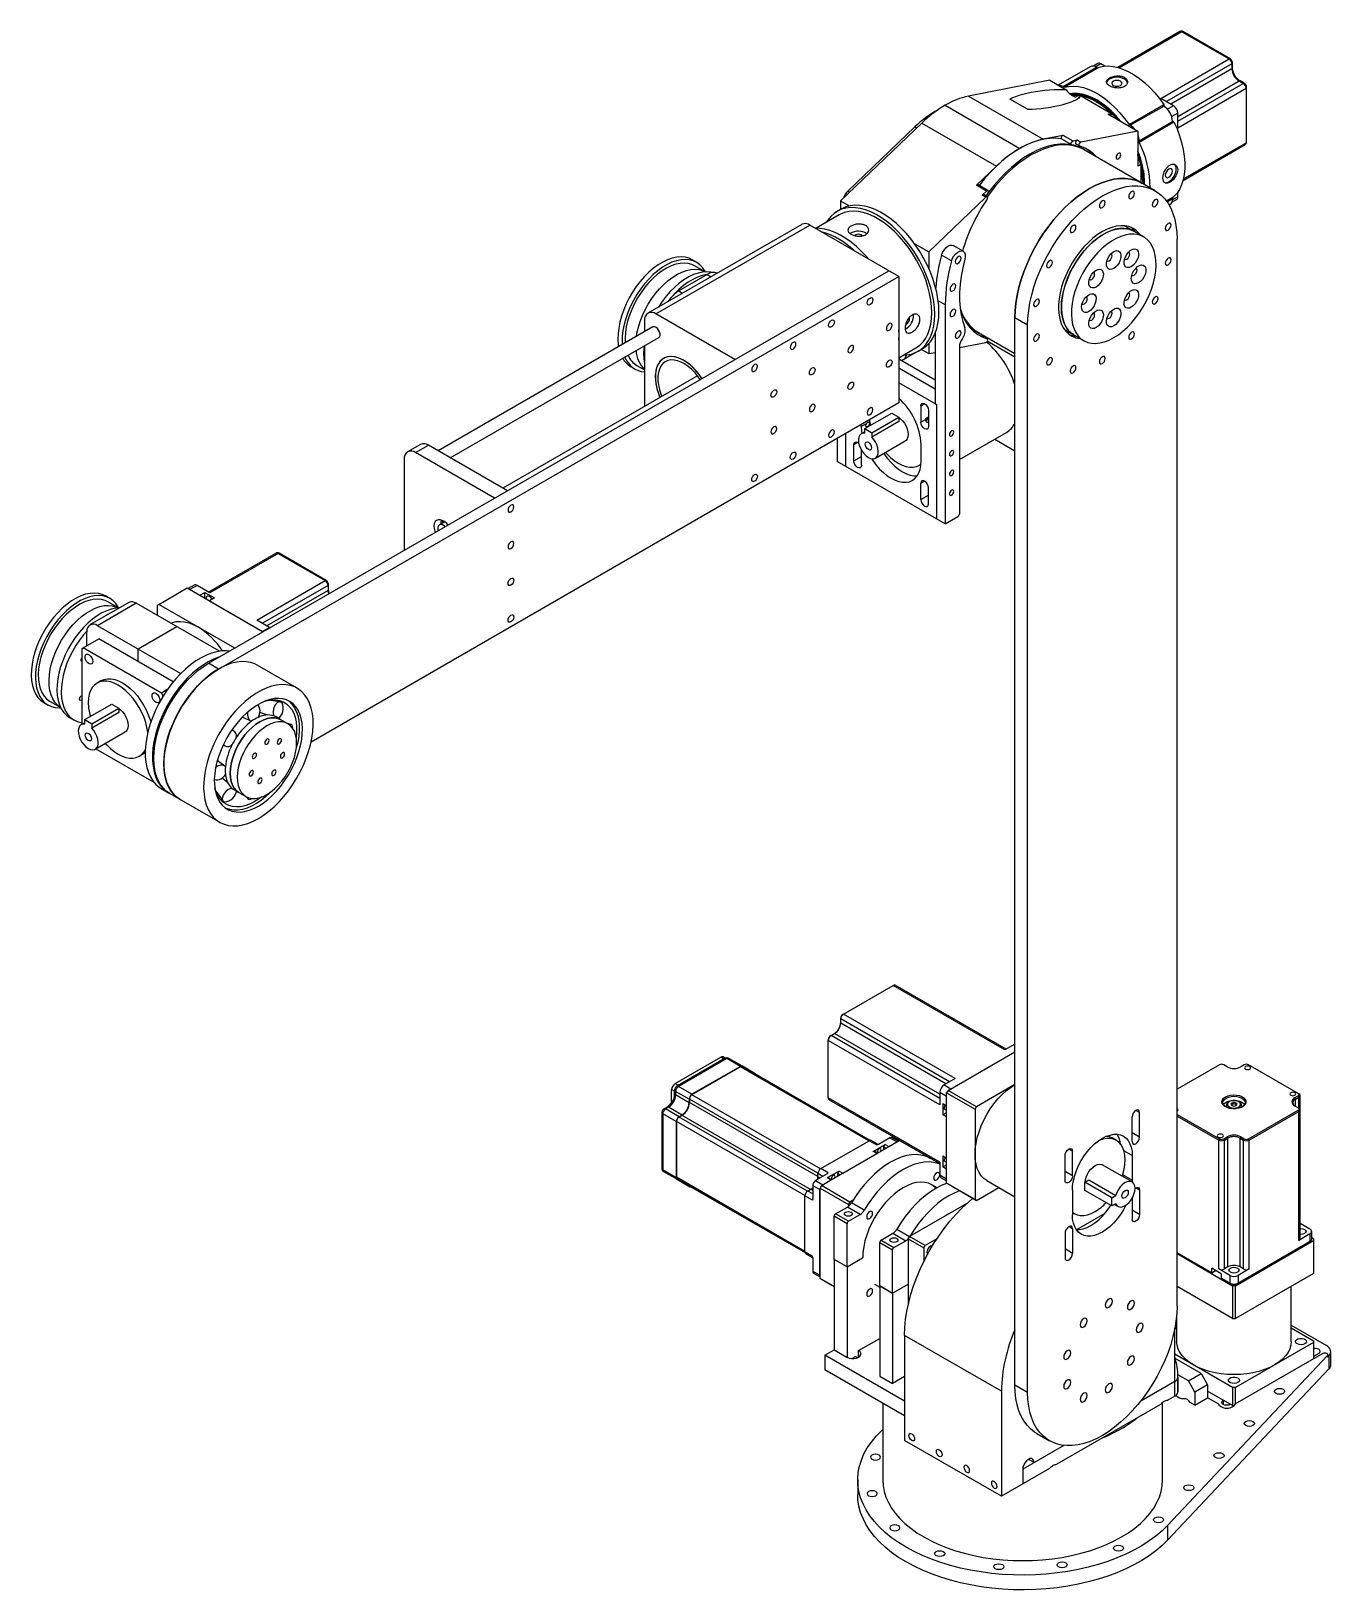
# Model space of a CAD drawing. Header units: millimetres. Extents: x -654 to -8, y -665 to 110.
import ezdxf

# ---------------------------------------------------------------- set-up
doc = ezdxf.new("R2010")
doc.units = ezdxf.units.MM

msp = doc.modelspace()

# ---------------------------------------------------------------- linework, layer by layer
at = {"color": 7, "linetype": 'Continuous', "lineweight": 25}
for p, q in [((-83.14, 109.65), (-114.03, 91.82)), ((-82.14, 109.55), (-113.24, 91.59)), ((-82.14, 109.55), (-58.71, 96.02)), ((-58.21, 96.07), (-81.64, 109.6)), ((-123.9, 93.75), (-126.18, 92.43)), ((-122.4, 93.6), (-125.02, 92.08)), ((-120.42, 92.46), (-122.4, 93.6)), ((-92.65, 76.42), (-58.71, 96.02)), ((-57.29, 93.57), (-89.82, 74.79)), ((-57.29, 93.57), (-57.29, 91.18)), ((-57, 91.58), (-57, 93.98)), ((-147.89, 85.41), (-188.21, 77.53)), ((-147.89, 85.41), (-139.63, 80.65)), ((-127.69, 92.16), (-143.63, 82.96)), ((-141.18, 82.25), (-124.57, 91.85)), ((-140.59, 81.91), (-123.27, 91.92)), ((-124.57, 91.85), (-123.98, 91.51)), ((-57.29, 91.18), (-87.75, 73.6)), ((-188.21, 77.53), (-151.09, 56.1)), ((-141.18, 82.25), (-140.59, 81.91)), ((-137.33, 78.41), (-137.42, 78.36)), ((-137.37, 78.32), (-135.93, 78.84)), ((-137.33, 78.41), (-136.81, 78.69)), ((-136.9, 78.65), (-136.93, 78.75)), ((-136.59, 78.79), (-136.9, 78.65)), ((-136.13, 78.78), (-135.96, 78.84)), ((-133.63, 77.88), (-135.05, 77.07)), ((-116.31, 68.28), (-132.61, 77.69)), ((-84.21, 67.47), (-53.76, 85.05)), ((-84.21, 65.08), (-51.68, 83.86)), ((-84.21, 61.81), (-50.27, 81.41)), ((-53.76, 85.05), (-51.68, 83.86)), ((-51.18, 83.91), (-53.26, 85.1)), ((-50.27, 81.41), (-50.27, 54.35)), ((-49.98, 54.76), (-49.98, 81.82)), ((-199.88, 72.96), (-162.75, 51.53)), ((-199.84, 72.98), (-199.84, 72.94)), ((-199.84, 72.98), (-162.72, 51.55)), ((-158.85, 70.98), (-167.68, 76.07)), ((-133.51, 76.87), (-132.87, 77.24)), ((-133.16, 76.91), (-132.87, 76.74)), ((-108.44, 63.35), (-91.11, 73.35)), ((-107.85, 63.01), (-91.23, 72.6)), ((-86.33, 72.78), (-92.65, 76.42)), ((-91.82, 72.94), (-91.23, 72.6)), ((-91.11, 73.35), (-91.11, 72.53)), ((-86.33, 72.78), (-89.35, 71.04)), ((-251.83, 25.41), (-211.51, 64.08)), ((-214.88, 62.27), (-248.23, 30.29)), ((-214.88, 62.27), (-213.95, 61.73)), ((-211.51, 64.08), (-174.39, 42.64)), ((-119.06, 68.78), (-104.05, 60.11)), ((-114.18, 65.95), (-116.31, 68.28)), ((-108.44, 63.35), (-107.85, 63.01)), ((-103.43, 55.36), (-86.81, 64.95)), ((-103.43, 54.68), (-86.11, 64.68)), ((-84.21, 69.11), (-87.23, 67.36)), ((-86.11, 64.68), (-86.82, 65.09)), ((-86.81, 64.95), (-86.81, 64.27)), ((-84.21, 61.81), (-84.21, 69.11)), ((-141.23, 58.02), (-151.09, 56.1)), ((-141.95, 56.25), (-137.01, 53.4)), ((-136.28, 55.17), (-141.23, 58.02)), ((-134.16, 55.58), (-136.28, 55.17)), ((-132.4, 54.56), (-134.16, 55.58)), ((-104.05, 60.11), (-132.4, 54.56)), ((-104.05, 60.11), (-104.05, 42.76)), ((-103.43, 55.36), (-103.43, 54.68)), ((-81.38, 36.39), (-50.27, 54.35)), ((-134.89, 53.81), (-133.12, 52.79)), ((-131.54, 51.28), (-132.68, 51.94)), ((-95.48, 30.46), (-130.83, 50.87)), ((-81.57, 35.6), (-50.68, 53.43)), ((-81.57, 35.6), (-57.71, 49.38)), ((-57.67, 49.4), (-57.71, 49.38)), ((-184.24, 33.2), (-174.39, 42.64)), ((-102.63, 43.58), (-104.05, 42.76)), ((-102.63, 43.58), (-102.63, 34.59)), ((-179.29, 30.34), (-184.24, 33.2)), ((-178.57, 30.56), (-183.52, 33.42)), ((-101.64, 35.04), (-101.66, 34.03)), ((-101.52, 33.95), (-101.5, 35.04)), ((-100.99, 33.64), (-100.93, 35.44)), ((-100.93, 35.36), (-100.98, 33.64)), ((-251.83, 25.41), (-247.52, 22.92)), ((-251.83, 25.41), (-251.83, 21.18)), ((-248.23, 30.29), (-247.3, 29.75)), ((-207.99, 0.1), (-179.64, 27.29)), ((-181.41, 28.31), (-179.29, 30.34)), ((-179.64, 27.29), (-181.41, 28.31)), ((-178.92, 27.5), (-180.69, 28.52)), ((-178.67, 29.25), (-179.63, 27.91)), ((-89.86, 25.38), (-86.11, 27.55)), ((-89.51, 24.9), (-86.81, 26.46)), ((-88.53, 23.35), (-88.11, 23.6)), ((-87.12, 24.77), (-84.83, 26.09)), ((-84.21, 27.46), (-86.84, 25.95)), ((-86.81, 27.14), (-86.81, 26.46)), ((-84.21, 27.46), (-84.21, 29.74)), ((-252.54, 18.47), (-264.02, 11.83)), ((-251.45, 21.4), (-253.54, 20.2)), ((-271.08, 13.76), (-347.63, -30.42)), ((-343.66, -30.82), (-267.11, 13.37)), ((-222.88, -12.17), (-267.11, 13.37)), ((-106.12, 10.39), (-109.33, 12.24)), ((-101.17, 7.53), (-106.12, 10.39)), ((-215.2, 4.26), (-207.99, 0.1)), ((-207.99, 0.1), (-207.99, -8.23)), ((-190.88, 0.36), (-195.83, 3.22)), ((-84.6, -524.33), (-84.6, 6.42)), ((-323.45, -5.11), (-325.57, -3.89)), ((-319.22, -9.86), (-324.45, -6.84)), ((-196.68, -4.43), (-201.63, -1.57)), ((-566.03, -204.55), (-227.82, -9.31)), ((-561.08, -207.41), (-222.88, -12.17)), ((-318.19, -11.19), (-332.34, -19.35)), ((-318.19, -11.19), (-316.25, -12.31)), ((-222.88, -12.17), (-222.88, -75.04)), ((-332.34, -19.35), (-330.39, -20.47)), ((-304.37, -53.5), (-343.66, -30.82)), ((-336.71, -23.51), (-337.6, -24.63)), ((-199.85, -26.23), (-203.33, -24.22)), ((-199.85, -26.23), (-199.85, -135.22)), ((-345.16, -37.29), (-451.9, -98.91)), ((-349.27, -34.06), (-349.27, -39.67)), ((-222.78, -41.25), (-222.88, -38.54)), ((-158.85, -36.44), (-165.21, -32.77)), ((-165.21, -563.52), (-165.21, -32.77)), ((-158.85, -567.19), (-158.85, -36.44)), ((-445.9, -102.38), (-342.16, -42.49)), ((-222.88, -43.85), (-222.78, -41.25)), ((-207.99, -45.55), (-207.99, -50.53)), ((-204.8, -40.39), (-204.8, -75.46)), ((-192.78, -47.55), (-179.64, -44.98)), ((-185.18, -39), (-184.03, -39.66)), ((-183.33, -40.07), (-165.21, -50.52)), ((-180.76, -42.16), (-180.69, -42.19)), ((-178.99, -43.18), (-180.76, -42.16)), ((-178.92, -43.21), (-180.69, -42.19)), ((-165.21, -52.35), (-178.95, -44.42)), ((-139.11, -39.38), (-135.91, -41.22)), ((-139.02, -40.27), (-138.93, -39.48)), ((-138.98, -40.1), (-138.32, -40.87)), ((-135.91, -41.22), (-130.96, -44.08)), ((-349.27, -46.59), (-349.27, -76.85)), ((-222.88, -52.59), (-214.36, -47.67)), ((-204.8, -63.79), (-222.88, -53.35)), ((-214.78, -50.11), (-221.63, -54.07)), ((-219.05, -51.2), (-219.85, -53.04)), ((-213.36, -49.4), (-211.27, -48.2)), ((-211.65, -48.41), (-207.99, -50.53)), ((-207.99, -50.53), (-204.8, -49.9)), ((-192.78, -47.3), (-192.78, -130.32)), ((-322.97, -61.66), (-419.7, -117.5)), ((-356.21, -56.95), (-354.09, -58.18)), ((-353.09, -56.44), (-349.27, -58.65)), ((-204.8, -68.15), (-222.88, -57.72)), ((-204.1, -75.91), (-222.88, -65.07)), ((-222.88, -75.04), (-515.09, -243.73)), ((-211.93, -76.49), (-210.06, -75.41)), ((-211.93, -76.49), (-211.93, -84.65)), ((-204.8, -75.46), (-204.1, -75.87)), ((-204.1, -75.87), (-204.1, -132.77)), ((-241.61, -86.77), (-238.94, -85.23)), ((-239.8, -87.83), (-226.37, -80.08)), ((-237.91, -84.63), (-237.46, -84.37)), ((-236.27, -89.87), (-222.83, -82.12)), ((-222.83, -84.37), (-236.27, -92.13)), ((-226.37, -80.08), (-222.83, -82.12)), ((-222.83, -82.12), (-222.83, -84.37)), ((-211.93, -84.65), (-209.55, -83.28)), ((-208.18, -78.65), (-208.18, -86.82)), ((-253.59, -92.77), (-253.59, -104.2)), ((-249.35, -90.32), (-249.35, -106.65)), ((-241.61, -86.77), (-241.61, -85.85)), ((-239.8, -89.38), (-241.54, -90.38)), ((-239.8, -87.83), (-236.27, -89.87)), ((-239.8, -90.09), (-239.8, -87.83)), ((-236.27, -89.87), (-236.27, -92.13)), ((-192.78, -103.23), (-169.34, -89.7)), ((-460.73, -95.72), (-467.09, -99.39)), ((-463.12, -99.78), (-456.76, -96.11)), ((-423.83, -122.46), (-463.12, -99.78)), ((-417.47, -118.79), (-456.76, -96.11)), ((-245.26, -95.74), (-243.39, -94.65)), ((-245.26, -103.9), (-245.26, -95.74)), ((-241.52, -106.07), (-241.52, -98.5)), ((-234.54, -102.51), (-219.69, -93.94)), ((-211.84, -103.95), (-211.84, -95.79)), ((-175.24, -93.1), (-165.21, -98.9)), ((-468.74, -103.02), (-468.74, -148.38)), ((-199.85, -135.22), (-253.59, -104.2)), ((-245.26, -103.9), (-241.52, -101.74)), ((-212.69, -106.06), (-211.91, -105.61)), ((-211.93, -114.98), (-210.06, -113.9)), ((-211.93, -123.14), (-211.93, -114.98)), ((-211.93, -123.14), (-208.18, -120.98)), ((-208.18, -125.31), (-208.18, -117.14)), ((-199.85, -135.22), (-193.49, -131.55)), ((-448.61, -134.19), (-451.29, -135.74)), ((-449.44, -133.66), (-449.35, -133.77)), ((-532.5, -149.81), (-566.03, -169.16)), ((-531.5, -149.91), (-565.45, -169.5)), ((-531.5, -149.91), (-508.07, -163.43)), ((-507.57, -163.39), (-531, -149.86)), ((-590.85, -175.24), (-576.71, -167.08)), ((-576.71, -167.08), (-538.92, -188.9)), ((-573.26, -165.71), (-576.17, -167.39)), ((-571.76, -165.86), (-575.3, -167.9)), ((-575.3, -167.9), (-570.4, -170.72)), ((-565.45, -169.5), (-571.76, -165.86)), ((-570.4, -170.72), (-567.92, -169.3)), ((-567.92, -169.3), (-563.18, -172.03)), ((-567.92, -172.03), (-567.92, -169.3)), ((-542.01, -183.03), (-508.07, -163.43)), ((-506.66, -165.88), (-539.18, -184.66)), ((-506.66, -168.28), (-537.11, -185.86)), ((-506.66, -165.88), (-506.66, -168.28)), ((-506.36, -167.87), (-506.36, -165.48)), ((-605.71, -174.34), (-625.01, -185.49)), ((-601.96, -174.71), (-621.26, -185.86)), ((-615.13, -172.27), (-617.26, -171.05)), ((-610.9, -177.02), (-616.13, -174)), ((-560.66, -198.55), (-601.96, -174.71)), ((-591.56, -175.65), (-590.85, -175.24)), ((-591.56, -175.65), (-591.56, -180.72)), ((-553.06, -197.06), (-590.85, -175.24)), ((-570.4, -170.72), (-570.4, -170.72)), ((-568.03, -172.09), (-567.92, -172.03)), ((-567.92, -172.16), (-567.92, -172.03)), ((-563.18, -172.03), (-565.66, -173.46)), ((-565.66, -173.46), (-565.66, -173.46)), ((-565.66, -173.46), (-539.23, -188.71)), ((-579.96, -209.7), (-621.26, -185.86)), ((-535.7, -186.67), (-542.01, -183.03)), ((-628.33, -196.88), (-620.55, -192.39)), ((-626.56, -195.86), (-626.56, -188.92)), ((-583.58, -213.73), (-620.55, -192.39)), ((-581.8, -186.35), (-601.1, -197.49)), ((-535.7, -186.67), (-539.23, -188.71)), ((-538.94, -188.91), (-539.23, -188.71)), ((-535.4, -186.87), (-535.7, -186.67)), ((-629.04, -197.29), (-628.33, -196.88)), ((-629.04, -197.29), (-629.04, -234.93)), ((-589.44, -219.33), (-628.33, -196.88)), ((-601.1, -203.61), (-601.1, -197.49)), ((-561.08, -207.41), (-566.03, -204.55)), ((-522.04, -216.93), (-541.84, -205.5)), ((-619.38, -213.19), (-621.5, -214.41)), ((-647.89, -224.11), (-645.77, -225.34)), ((-644.77, -223.6), (-639.54, -226.62)), ((-627.62, -232.56), (-614.19, -224.8)), ((-614.19, -224.8), (-610.65, -226.84)), ((-586.55, -217.66), (-589.44, -219.33)), ((-589.44, -219.33), (-588.73, -220.55)), ((-588.73, -220.55), (-588.3, -220.31)), ((-588.73, -221), (-588.73, -220.55)), ((-530.58, -223.67), (-536.36, -222.97)), ((-635.09, -231.5), (-632.97, -232.72)), ((-627.62, -232.56), (-624.09, -234.6)), ((-627.62, -234.81), (-627.62, -232.56)), ((-624.09, -234.6), (-610.65, -226.84)), ((-610.65, -229.1), (-624.09, -236.85)), ((-610.65, -226.84), (-610.65, -229.1)), ((-549.24, -231.29), (-545.01, -233.09)), ((-537.09, -230.27), (-540.52, -229.09)), ((-533.64, -230.71), (-533.66, -230.69)), ((-530.14, -232.6), (-532.52, -231.22)), ((-627.62, -234.11), (-629.35, -235.11)), ((-624.09, -234.6), (-624.09, -236.85)), ((-622.35, -247.24), (-607.5, -238.66)), ((-553.91, -238.07), (-554.56, -237.8)), ((-526.6, -234.64), (-530.14, -232.6)), ((-525.03, -234.95), (-526.82, -234.51)), ((-622.04, -247.05), (-593.28, -263.65)), ((-558.72, -245.02), (-558.17, -245.44)), ((-600.5, -250.79), (-598.38, -249.56)), ((-558.03, -255.64), (-561.7, -252.88)), ((-559.25, -261.53), (-556.51, -263.92)), ((-589.56, -266.86), (-585.99, -268.92)), ((-585.28, -269.33), (-560.53, -283.62)), ((-562.47, -268.21), (-558.98, -272.85)), ((-554.43, -266.67), (-554.41, -266.68)), ((-553.4, -267.39), (-551.02, -268.77)), ((-551.02, -268.77), (-547.48, -270.81)), ((-547.71, -270.68), (-546.43, -272.02)), ((-250.38, -379.01), (-225.7, -364.77)), ((-170.2, -396.81), (-225.7, -364.77)), ((-169.61, -396.47), (-224.7, -364.67)), ((-250.74, -379.22), (-250.38, -379.01)), ((-194.87, -411.06), (-250.38, -379.01)), ((-251.8, -383.5), (-251.8, -381.05)), ((-197.7, -412.69), (-251.8, -381.46)), ((-199.47, -413.71), (-251.8, -383.5)), ((-257.98, -420.68), (-257.98, -391.77)), ((-202.47, -424.22), (-257.98, -392.18)), ((-256.92, -389.93), (-256.57, -389.73)), ((-256.57, -389.73), (-254.8, -388.71)), ((-202.47, -420.96), (-256.57, -389.73)), ((-202.47, -418.91), (-254.8, -388.71)), ((-165.21, -393.93), (-170.2, -396.81)), ((-334.07, -413.54), (-311.44, -400.48)), ((-309.15, -401.1), (-333.19, -414.98)), ((-332.65, -414.36), (-310.03, -401.29)), ((-308.4, -401.17), (-332.44, -415.05)), ((-310.03, -401.29), (-311.44, -400.48)), ((-309, -401.04), (-310.19, -400.35)), ((-301.68, -405.05), (-308.4, -401.17)), ((-300.68, -404.95), (-307.4, -401.07)), ((-198.44, -416.95), (-165.21, -397.77)), ((-301.68, -405.05), (-325.72, -418.93)), ((-301.68, -405.25), (-325.72, -419.13)), ((-237.87, -442.09), (-301.68, -405.25)), ((-237.3, -441.83), (-300.81, -405.17)), ((-294.25, -408.67), (-300.65, -404.97)), ((-63.52, -404.23), (-84.6, -416.4)), ((-59.63, -405.25), (-61.4, -404.23)), ((-51.15, -404.23), (-52.91, -405.25)), ((-24.35, -418.47), (-49.03, -404.23)), ((-334.42, -417.42), (-335.84, -416.6)), ((-335.84, -422.97), (-335.84, -416.6)), ((-334.42, -419.85), (-334.42, -417.42)), ((-334.29, -416.89), (-334.29, -418.6)), ((-334.07, -413.54), (-332.65, -414.36)), ((-327.14, -421.38), (-333.86, -417.5)), ((-333.86, -417.5), (-333.86, -419.21)), ((-325.72, -418.93), (-332.44, -415.05)), ((-202.47, -417.89), (-202.47, -424.22)), ((-202.47, -417.89), (-199.15, -419.81)), ((-194.87, -411.06), (-200.35, -414.22)), ((-200.35, -414.22), (-197.03, -416.14)), ((-198.44, -416.95), (-199.15, -418.18)), ((-199.15, -418.18), (-185.01, -426.34)), ((-199.15, -463.09), (-199.15, -418.18)), ((-184.3, -425.12), (-198.44, -416.95)), ((-165.21, -414.1), (-184.3, -425.12)), ((-24.35, -418.47), (-23.99, -418.68)), ((-338.14, -425.26), (-339.63, -426.12)), ((-337.39, -425.34), (-338.88, -426.19)), ((-332.16, -430.07), (-338.88, -426.19)), ((-330.67, -429.22), (-337.39, -425.34)), ((-327.14, -423.09), (-333.86, -419.21)), ((-327.14, -421.38), (-327.14, -423.09)), ((-326.96, -421.27), (-326.96, -422.99)), ((-263.13, -458.12), (-326.96, -421.27)), ((-263.14, -459.83), (-326.96, -422.99)), ((-261.9, -455.98), (-325.72, -419.13)), ((-202.47, -452.72), (-257.98, -420.68)), ((-257.57, -421.59), (-202.47, -453.4)), ((-251.38, -425.16), (-202.47, -453.4)), ((-201.06, -423.55), (-199.15, -424.65)), ((-201.06, -423.55), (-201.06, -429.06)), ((-185.01, -426.34), (-184.3, -425.12)), ((-185.01, -426.34), (-185.01, -471.25)), ((-60.02, -424.29), (-60.02, -425.36)), ((-58.57, -422.56), (-58.93, -422.76)), ((-53.62, -422.76), (-53.98, -422.56)), ((-52.52, -425.36), (-52.52, -424.29)), ((-26.12, -420.72), (-24.35, -419.7)), ((-26.12, -420.72), (-25.76, -421.33)), ((-24.35, -425.62), (-26.12, -424.6)), ((-25.76, -421.33), (-23.99, -420.31)), ((-25.76, -424.8), (-25.76, -421.33)), ((-24.35, -419.7), (-23.99, -420.31)), ((-24.35, -425.62), (-23.99, -425.82)), ((-23.99, -425.82), (-23.99, -420.31)), ((-23.41, -490.74), (-23.41, -419.5)), ((-340.73, -428.03), (-340.73, -455.79)), ((-333.57, -432.52), (-340.29, -428.64)), ((-340.29, -428.64), (-340.29, -456.41)), ((-333.57, -432.52), (-333.57, -460.28)), ((-333.4, -432.42), (-333.4, -460.18)), ((-269.57, -469.27), (-333.4, -432.42)), ((-330.67, -429.22), (-332.16, -430.07)), ((-330.67, -429.42), (-332.16, -430.28)), ((-268.33, -467.12), (-332.16, -430.28)), ((-266.86, -466.26), (-330.67, -429.42)), ((-201.06, -429.06), (-199.15, -427.96)), ((-199.15, -430.16), (-201.06, -429.06)), ((-106.93, -442.44), (-106.93, -430.2)), ((-103.18, -428.03), (-105.06, -426.95)), ((-103.18, -440.28), (-103.18, -428.03)), ((-84.6, -428.92), (-63.52, -441.09)), ((-84.6, -429.74), (-63.87, -441.7)), ((-49.03, -441.09), (-24.35, -426.84)), ((-48.67, -441.7), (-23.99, -427.46)), ((-24.35, -426.84), (-23.99, -427.46)), ((-23.99, -491.55), (-23.99, -427.46)), ((-227.37, -440.52), (-233.07, -443.82)), ((-227.37, -440.52), (-223.83, -442.56)), ((-223.17, -442.27), (-226.37, -440.42)), ((-114.76, -441.84), (-116.88, -440.61)), ((-103.18, -440.28), (-106.93, -438.12)), ((-63.52, -441.09), (-63.87, -441.7)), ((-63.87, -505.8), (-63.87, -441.7)), ((-61.4, -441.09), (-59.63, -440.07)), ((-61.4, -441.09), (-61.05, -441.7)), ((-61.05, -441.7), (-59.28, -440.68)), ((-61.05, -505.8), (-61.05, -441.7)), ((-59.63, -440.07), (-59.28, -440.68)), ((-59.28, -504.78), (-59.28, -440.68)), ((-52.91, -440.07), (-53.27, -440.68)), ((-53.27, -504.78), (-53.27, -440.68)), ((-53.27, -440.68), (-51.5, -441.7)), ((-52.91, -440.07), (-51.15, -441.09)), ((-51.15, -441.09), (-51.5, -441.7)), ((-51.5, -505.8), (-51.5, -441.7)), ((-49.03, -441.09), (-48.67, -441.7)), ((-48.67, -505.8), (-48.67, -441.7)), ((-261.73, -455.87), (-237.69, -441.99)), ((-261.38, -464.32), (-222.49, -441.87)), ((-250.74, -458.09), (-233.84, -448.34)), ((-233.98, -444.13), (-237.69, -441.99)), ((-233.24, -443.89), (-236.69, -441.89)), ((-235.6, -447.32), (-229.66, -443.89)), ((-233.84, -448.34), (-235.6, -447.32)), ((-233.47, -448.21), (-235.1, -447.27)), ((-233.84, -448.34), (-233.8, -448.4)), ((-230.44, -446.46), (-230.37, -445.77)), ((-230.37, -445.77), (-230.37, -445.11)), ((-229.24, -445.77), (-230.37, -445.11)), ((-230.37, -445.77), (-229.8, -446.09)), ((-229.66, -443.89), (-227.9, -444.91)), ((-227.9, -444.91), (-223.83, -442.56)), ((-227.9, -444.91), (-227.86, -444.97)), ((-223.79, -442.62), (-223.83, -442.56)), ((-222.49, -441.87), (-208.34, -450.03)), ((-201.06, -449.51), (-199.15, -450.62)), ((-201.06, -449.51), (-201.06, -455.03)), ((-140.26, -461.69), (-140.26, -449.44)), ((-136.52, -447.28), (-138.39, -446.19)), ((-136.52, -459.52), (-136.52, -447.28)), ((-106.84, -449.39), (-111.01, -446.98)), ((-106.84, -449.39), (-106.84, -461.64)), ((-333.57, -460.28), (-340.29, -456.41)), ((-339.88, -457.32), (-333.16, -461.2)), ((-258.02, -458.01), (-261.73, -455.87)), ((-252.5, -457.07), (-258.44, -460.5)), ((-252.5, -457.07), (-250.74, -458.09)), ((-208.34, -450.03), (-208.51, -450.13)), ((-208.34, -450.03), (-207.64, -450.44)), ((-202.47, -453.54), (-207.68, -450.53)), ((-207.64, -450.56), (-207.64, -450.44)), ((-202.47, -452.72), (-202.47, -459.05)), ((-201.06, -455.03), (-199.15, -453.92)), ((-199.15, -456.13), (-201.06, -455.03)), ((-136.52, -459.52), (-140.26, -457.36)), ((-106.91, -462.53), (-121.76, -453.96)), ((-333.47, -461.02), (-333.44, -461.04)), ((-333.44, -461.04), (-326.72, -464.92)), ((-269.58, -497.02), (-333.4, -460.18)), ((-333.03, -460.98), (-269.52, -497.65)), ((-326.63, -464.68), (-326.6, -464.7)), ((-326.6, -464.7), (-269.52, -497.65)), ((-265.69, -464.28), (-262.15, -466.32)), ((-265.69, -464.28), (-265.69, -470.87)), ((-258.57, -458.54), (-264.28, -461.83)), ((-264.28, -461.83), (-260.74, -463.87)), ((-263.14, -460.03), (-263.14, -458.32)), ((-260.67, -459.75), (-263.14, -458.32)), ((-262.16, -460.61), (-263.14, -460.03)), ((-261.38, -464.32), (-262.08, -465.54)), ((-247.23, -472.48), (-261.38, -464.32)), ((-260.74, -463.87), (-256.67, -461.52)), ((-260.74, -463.87), (-260.71, -463.93)), ((-258.57, -458.54), (-258.02, -458.01)), ((-256.67, -461.52), (-258.44, -460.5)), ((-256.31, -461.4), (-257.94, -460.45)), ((-256.67, -461.52), (-256.64, -461.58)), ((-253.28, -459.65), (-253.21, -458.95)), ((-253.21, -458.95), (-253.21, -458.3)), ((-252.08, -458.95), (-253.21, -458.3)), ((-253.21, -458.95), (-252.64, -459.28)), ((-250.74, -458.09), (-250.7, -458.16)), ((-203.88, -465.42), (-206.47, -463.93)), ((-202.47, -459.05), (-199.15, -460.97)), ((-201.85, -460.42), (-199.15, -461.98)), ((-185.01, -471.25), (-199.15, -463.09)), ((-199.15, -463.09), (-198.44, -463.5)), ((-198.44, -463.5), (-184.3, -471.66)), ((-179.11, -461.85), (-165.21, -469.87)), ((-130.42, -462.59), (-128.47, -461.47)), ((-116.99, -470.35), (-130.42, -462.59)), ((-130.42, -466.68), (-130.42, -462.59)), ((-128.47, -461.47), (-115.03, -469.22)), ((-106.84, -461.64), (-111.61, -458.89)), ((-106.84, -461.64), (-106.86, -462.56)), ((-265.87, -471.61), (-269.58, -469.46)), ((-269.58, -497.23), (-269.58, -469.46)), ((-268.17, -467.01), (-266.68, -466.16)), ((-265.69, -468.44), (-268.17, -467.01)), ((-265.69, -466.73), (-266.68, -466.16)), ((-262.15, -508.94), (-262.15, -466.32)), ((-262.15, -466.32), (-262.08, -466.32)), ((-262.08, -465.54), (-247.94, -473.71)), ((-262.08, -510.45), (-262.08, -465.54)), ((-247.94, -473.71), (-247.23, -472.48)), ((-245.66, -471.57), (-247.23, -472.48)), ((-184.3, -471.66), (-185.01, -471.25)), ((-184.3, -471.66), (-173.2, -465.25)), ((-136.61, -466.57), (-136.61, -478.82)), ((-116.99, -474.43), (-130.42, -466.68)), ((-116.99, -470.35), (-115.03, -469.22)), ((-116.99, -474.43), (-116.99, -470.35)), ((-106.93, -470.65), (-106.93, -480.94)), ((-103.18, -466.52), (-105.06, -465.44)), ((-103.18, -466.52), (-103.18, -478.77)), ((-248.65, -483.26), (-255.01, -479.59)), ((-255.01, -501.02), (-255.01, -479.59)), ((-254.31, -478.36), (-248.44, -474.98)), ((-247.94, -482.04), (-254.31, -478.36)), ((-242.08, -478.65), (-248.44, -474.98)), ((-247.94, -473.71), (-247.94, -474.64)), ((-247.94, -482.04), (-242.08, -478.65)), ((-240.12, -476.6), (-246.48, -472.93)), ((-189.11, -473.22), (-217.54, -489.63)), ((-136.61, -477.72), (-135.76, -478.21)), ((-134.48, -486.17), (-120.28, -477.97)), ((-115.03, -473.31), (-116.99, -474.43)), ((-115.64, -473.66), (-113.91, -474.66)), ((-103.18, -478.77), (-106.93, -476.61)), ((-248.65, -504.69), (-248.65, -483.26)), ((-231.68, -491.43), (-225.82, -488.04)), ((-225.82, -488.04), (-219.45, -491.72)), ((-223.85, -485.99), (-217.54, -489.64)), ((-140.26, -487.93), (-140.26, -500.18)), ((-136.52, -485.77), (-138.39, -484.69)), ((-136.52, -485.77), (-136.52, -498.02)), ((-18.51, -485.94), (-23.41, -483.12)), ((-17.64, -491.04), (-17.64, -487.17)), ((-232.39, -492.65), (-226.02, -496.33)), ((-232.39, -514.08), (-232.39, -492.65)), ((-231.68, -491.43), (-225.31, -495.1)), ((-225.31, -495.1), (-219.45, -491.72)), ((-217.54, -489.63), (-218.24, -490.85)), ((-218.24, -490.85), (-210.47, -495.34)), ((-218.24, -490.85), (-218.24, -523.69)), ((-209.76, -494.12), (-217.54, -489.63)), ((-210.47, -495.34), (-209.76, -494.12)), ((-210.47, -495.34), (-210.47, -502.06)), ((-203.94, -490.76), (-209.76, -494.12)), ((-136.52, -498.02), (-140.26, -495.85)), ((-55.57, -514.11), (-16.68, -491.66)), ((-18.69, -492.37), (-54.33, -512.94)), ((-18.51, -492.27), (-54.15, -512.84)), ((-18.51, -488.39), (-23.99, -491.55)), ((-18.69, -492.37), (-18.51, -492.27)), ((-18.51, -488.39), (-18.51, -492.27)), ((-16.68, -490.84), (-17.64, -490.29)), ((-16.68, -490.84), (-16.68, -507.99)), ((-265.87, -499.37), (-269.58, -497.23)), ((-269.17, -498.14), (-265.73, -500.13)), ((-265.69, -500.31), (-265.87, -499.37)), ((-265.69, -500.31), (-265.69, -506.9)), ((-248.65, -504.69), (-255.01, -501.02)), ((-255.01, -501.06), (-254.98, -501.04)), ((-248.65, -504.74), (-255.01, -501.06)), ((-255.01, -501.06), (-255.01, -546.01)), ((-248.65, -504.69), (-240.85, -500.19)), ((-248.65, -504.74), (-240.87, -500.25)), ((-226.02, -517.76), (-226.02, -496.33)), ((-67.36, -507.67), (-84.6, -497.71)), ((-67.36, -507.67), (-84.6, -497.71)), ((-84.6, -498.16), (-56.98, -514.11)), ((-265.69, -506.9), (-262.15, -508.94)), ((-265.28, -507.82), (-262.08, -509.66)), ((-262.15, -508.94), (-262.08, -508.94)), ((-255.01, -514.54), (-262.08, -510.45)), ((-262.08, -510.45), (-261.38, -510.86)), ((-261.38, -510.86), (-255.01, -514.54)), ((-248.65, -504.74), (-248.65, -549.69)), ((-62.58, -508.18), (-67.36, -505.42)), ((-67.36, -507.67), (-67.36, -505.42)), ((-67.36, -507.67), (-65.45, -506.57)), ((-67.36, -507.67), (-65.63, -506.67)), ((-65.63, -506.67), (-65.4, -506.55)), ((-65.63, -506.67), (-65.45, -506.57)), ((-65.45, -506.57), (-65.45, -506.52)), ((-58.39, -508.96), (-63.87, -505.8)), ((-62.58, -508.18), (-62.58, -510.42)), ((-58.39, -512.84), (-62.58, -510.42)), ((-62.23, -510.63), (-62.58, -510.42)), ((-58.22, -512.94), (-62.23, -510.63)), ((-59.28, -504.78), (-61.05, -505.8)), ((-58.39, -508.96), (-58.39, -512.84)), ((-16.68, -507.99), (-55.57, -530.44)), ((-48.67, -505.8), (-54.15, -508.96)), ((-54.15, -508.96), (-54.15, -512.84)), ((-51.5, -505.8), (-53.27, -504.78)), ((-234.97, -513.29), (-232.39, -514.78)), ((-232.39, -514.08), (-226.02, -517.76)), ((-232.39, -514.12), (-232.35, -514.1)), ((-232.39, -514.12), (-226.02, -517.8)), ((-232.39, -514.12), (-232.39, -559.03)), ((-226.02, -517.76), (-218.28, -513.29)), ((-226.02, -517.8), (-218.28, -513.33)), ((-226.02, -517.8), (-226.02, -562.71)), ((-218.31, -513.31), (-218.28, -513.33)), ((-218.24, -511.93), (-218.28, -513.29)), ((-218.28, -513.33), (-218.24, -514.69)), ((-56.98, -530.44), (-84.6, -514.49)), ((-58.22, -512.94), (-58.39, -512.84)), ((-55.57, -514.11), (-56.98, -514.11)), ((-56.98, -514.11), (-56.98, -530.44)), ((-55.57, -530.44), (-55.57, -514.11)), ((-54.33, -512.94), (-54.15, -512.84)), ((-27.77, -541.87), (-27.77, -514.39)), ((-85.28, -532.91), (-84.77, -532.75)), ((-84.77, -528.57), (-84.77, -541.87)), ((-56.98, -530.44), (-55.57, -530.44)), ((-27.77, -533.77), (-10.33, -543.84)), ((-242.92, -546.38), (-232.39, -540.3)), ((-171.93, -566.58), (-220.01, -538.82)), ((-220.01, -538.82), (-220.01, -591.08)), ((-85.66, -535.57), (-84.77, -535.06)), ((-85.66, -569.04), (-85.66, -535.12)), ((-85.59, -535.53), (-85.66, -535.54)), ((-16.68, -542.28), (-55.57, -564.73)), ((-27.77, -535.06), (-16.68, -541.47)), ((-16.68, -541.47), (-16.68, -550.49)), ((-259.61, -548.62), (-255.05, -545.99)), ((-220.01, -571.48), (-259.61, -548.62)), ((-259.61, -548.62), (-259.61, -555.97)), ((-255.05, -545.99), (-248.68, -549.67)), ((-242.92, -549.65), (-242.92, -546.38)), ((-9.73, -548.88), (-89.29, -633.3)), ((-56.98, -564.73), (-85.66, -548.18)), ((-72.57, -557.81), (-85.44, -550.39)), ((-12.11, -547.85), (-55.84, -573.09)), ((-14.09, -547.8), (-16.68, -549.29)), ((-9.73, -549.7), (-9.73, -548.88)), ((-9.05, -548.97), (-9.73, -549.7)), ((-9.55, -549.28), (-9.55, -548.46)), ((-9.05, -548.97), (-9.05, -555.5)), ((-8.13, -553.43), (-8.13, -546.9)), ((-220.01, -578.83), (-259.61, -555.97)), ((-9.05, -555.5), (-89.29, -640.65)), ((-78.94, -561.49), (-72.57, -557.81)), ((-72.57, -557.81), (-69.39, -563.33)), ((-232.39, -559.03), (-226.02, -562.71)), ((-220.01, -559.24), (-226.02, -562.71)), ((-158.85, -567.19), (-165.21, -563.52)), ((-85.66, -561.69), (-102.6, -571.47)), ((-78.94, -561.49), (-84.2, -558.45)), ((-84.2, -559.67), (-84.2, -567.02)), ((-84.19, -566.6), (-84.19, -559.26)), ((-75.75, -567), (-78.94, -561.49)), ((-69.39, -563.33), (-75.75, -567)), ((-69.39, -563.33), (-69.39, -569.82)), ((-55.57, -564.73), (-56.98, -564.73)), ((-56.98, -564.73), (-56.98, -573.72)), ((-55.57, -572.94), (-55.57, -564.73)), ((-230.82, -572.59), (-230.82, -612.2)), ((-171.93, -566.58), (-171.93, -618.84)), ((-92.77, -573.14), (-144.32, -602.9)), ((-91.82, -612.2), (-91.82, -572.21)), ((-85.66, -569.04), (-89.16, -571.06)), ((-84.2, -567.02), (-84.19, -566.6)), ((-75.75, -573.49), (-78.09, -572.14)), ((-75.75, -567), (-75.75, -573.49)), ((-75.75, -573.49), (-69.39, -569.82)), ((-63.78, -573.09), (-69.43, -569.84)), ((-56.98, -573.72), (-69.39, -566.55)), ((-61.59, -571.11), (-61.54, -571.09)), ((-61.59, -571.11), (-61.59, -573.17)), ((-58.03, -573.17), (-57.98, -573.14)), ((-56.98, -573.72), (-56.12, -573.72)), ((-154.34, -587.55), (-147.97, -591.23)), ((-171.93, -618.84), (-220.01, -591.08)), ((-140.84, -593.54), (-161.32, -605.37)), ((-155.66, -602.1), (-158.49, -600.47)), ((-243.32, -610.68), (-243.32, -618.03)), ((-230.82, -610.79), (-230.86, -611.5)), ((-147.92, -604.98), (-171.93, -618.84)), ((-161.32, -605.37), (-161.32, -612.71)), ((-91.79, -611.5), (-91.82, -610.79)), ((-89.29, -633.3), (-89.29, -640.65))]:
    msp.add_line(p, q, dxfattribs=at)
at = {"color": 7, "linetype": 'Continuous', "lineweight": 25, "flags": 128}
for points in [[(-123.27, 91.92), (-121.08, 92.39), (-118.75, 92.52), (-116.3, 92.3), (-113.77, 91.74), (-111.16, 90.85), (-108.52, 89.63), (-105.86, 88.1), (-103.22, 86.27), (-100.62, 84.15), (-98.08, 81.78), (-95.63, 79.17), (-93.3, 76.35), (-91.11, 73.35)], [(-109.24, 83.9), (-109.42, 84.68), (-109.94, 85.41), (-110.76, 86.03), (-111.84, 86.5), (-113.09, 86.8), (-114.44, 86.91), (-115.79, 86.8), (-117.04, 86.5), (-118.12, 86.03), (-118.94, 85.41), (-119.46, 84.68), (-119.64, 83.9), (-119.64, 83.9)], [(-112.66, 82.88), (-112.12, 83.35), (-111.93, 83.9), (-112.12, 84.46), (-112.66, 84.93), (-113.48, 85.24), (-114.44, 85.35), (-115.4, 85.24), (-116.22, 84.93), (-116.76, 84.46), (-116.95, 83.9), (-116.76, 83.35), (-116.22, 82.88), (-115.4, 82.56), (-114.44, 82.45), (-113.48, 82.56), (-112.66, 82.88)], [(-139.63, 80.65), (-141.53, 80.73), (-143.57, 80.73), (-145.73, 80.67), (-147.97, 80.53), (-150.27, 80.31), (-152.58, 80.04), (-154.88, 79.69), (-157.12, 79.3), (-159.27, 78.84), (-161.31, 78.35), (-163.19, 77.82), (-164.9, 77.25), (-166.4, 76.67), (-167.68, 76.07)], [(-140.59, 81.91), (-138.4, 82.39), (-136.07, 82.51), (-133.63, 82.3), (-131.09, 81.74), (-128.49, 80.85), (-125.84, 79.63), (-123.19, 78.1), (-120.55, 76.27), (-117.94, 74.15), (-115.4, 71.78), (-112.96, 69.17), (-110.63, 66.35), (-108.44, 63.35)], [(-112.6, 65.04), (-112.82, 65.32), (-115.01, 67.85), (-117.3, 70.17), (-119.66, 72.25), (-122.08, 74.08), (-124.52, 75.64), (-126.96, 76.9), (-129.37, 77.86), (-131.74, 78.5), (-134.02, 78.83), (-136.21, 78.82), (-137.73, 78.61)], [(-136.38, 78.81), (-137.03, 78.53), (-137.49, 78.31)], [(-136.94, 78.01), (-135.4, 78.25), (-133.26, 78.27), (-131.02, 77.97), (-128.69, 77.35), (-126.32, 76.41), (-123.91, 75.17), (-121.51, 73.64), (-119.65, 72.25)], [(-120.15, 72.65), (-121.45, 73.6), (-123.84, 75.13), (-126.24, 76.36), (-128.61, 77.3), (-130.92, 77.92), (-133.16, 78.22), (-135.3, 78.2), (-136.86, 77.96)], [(-113.97, 65.83), (-115.13, 67.15), (-117.38, 69.44), (-119.7, 71.5), (-122.08, 73.31), (-124.48, 74.84), (-126.88, 76.08), (-129.26, 77.02), (-131.58, 77.64), (-133.83, 77.94), (-135.97, 77.92), (-136.68, 77.84)], [(-133.63, 77.88), (-135.84, 77.89), (-136.64, 77.81)], [(-132.94, 77.72), (-131.63, 77.51), (-129.31, 76.89), (-126.95, 75.96), (-124.55, 74.72), (-122.16, 73.19), (-119.79, 71.39), (-117.47, 69.34), (-115.23, 67.05), (-114.33, 66.04)], [(-158.85, 70.98), (-156.68, 71.06), (-154.43, 71.21), (-152.13, 71.43), (-149.81, 71.71), (-147.53, 72.06), (-145.3, 72.47), (-143.16, 72.93), (-141.14, 73.43), (-139.28, 73.97), (-137.6, 74.54), (-136.13, 75.12), (-134.88, 75.72), (-133.89, 76.32), (-133.16, 76.91)], [(-132.87, 76.74), (-132.87, 76.99), (-132.87, 77.24)], [(-86.11, 64.68), (-84.6, 61.28), (-83.33, 57.85), (-82.29, 54.43), (-81.5, 51.05), (-80.97, 47.74), (-80.71, 44.53), (-80.71, 41.46), (-80.97, 38.56), (-81.5, 35.86), (-82.29, 33.39), (-83.33, 31.16), (-84.6, 29.21), (-86.11, 27.55)], [(-141.77, 56.15), (-142.43, 56.28), (-145.07, 56.57), (-147.82, 56.53), (-150.68, 56.17), (-153.62, 55.48), (-156.63, 54.48), (-159.67, 53.16), (-162.74, 51.54), (-165.8, 49.62), (-168.85, 47.42), (-171.85, 44.96), (-174.79, 42.25), (-177.65, 39.32), (-180.4, 36.17), (-182.88, 33.05)], [(-141.23, 58.02), (-141.48, 57.92), (-141.73, 57.71), (-141.94, 57.43), (-142.09, 57.11), (-142.16, 56.79), (-142.14, 56.52), (-142.03, 56.31), (-141.95, 56.25)], [(-136.9, 53.36), (-137.08, 53.46), (-137.19, 53.66), (-137.21, 53.94), (-137.14, 54.26), (-136.99, 54.58), (-136.78, 54.86), (-136.53, 55.06), (-136.28, 55.17)], [(-134.16, 55.58), (-134.41, 55.48), (-134.65, 55.28), (-134.86, 55.01), (-135.01, 54.7), (-135.09, 54.38), (-135.08, 54.1), (-134.98, 53.89), (-134.89, 53.81)], [(-133.05, 52.76), (-133.21, 52.87), (-133.31, 53.08), (-133.32, 53.36), (-133.24, 53.68), (-133.09, 53.99), (-132.88, 54.26), (-132.64, 54.46), (-132.4, 54.56)], [(-131.19, 51.07), (-132.64, 51.86), (-134.98, 52.8), (-137.48, 53.42), (-140.12, 53.71), (-142.87, 53.68), (-145.73, 53.31), (-148.67, 52.63), (-151.68, 51.62), (-154.72, 50.3), (-157.79, 48.68), (-160.85, 46.76), (-163.9, 44.57), (-166.9, 42.11), (-169.84, 39.4), (-172.7, 36.46), (-175.45, 33.31), (-178.09, 29.98), (-179.6, 27.9)], [(-130.83, 50.87), (-131.94, 51.46), (-134.28, 52.39), (-136.77, 53.01), (-139.41, 53.3), (-142.17, 53.27), (-145.02, 52.91), (-147.97, 52.22), (-150.97, 51.21), (-154.01, 49.89), (-157.08, 48.27), (-160.14, 46.35), (-163.19, 44.16), (-166.19, 41.7), (-169.13, 38.99), (-171.99, 36.05), (-174.75, 32.9), (-177.38, 29.57), (-178.9, 27.49)], [(-113.74, 46.37), (-113.3, 46.73), (-112.92, 47.24), (-112.67, 47.82), (-112.58, 48.39), (-112.67, 48.85), (-112.92, 49.14), (-113.3, 49.22), (-113.74, 49.06), (-114.19, 48.7), (-114.57, 48.19), (-114.82, 47.61), (-114.91, 47.04), (-114.82, 46.58), (-114.57, 46.29), (-114.19, 46.21), (-113.74, 46.37)], [(-102.63, 43.58), (-103.54, 46.89), (-104.05, 48.4)], [(-101.32, 40.46), (-101.06, 38.21), (-100.93, 35.36)], [(-100.93, 35.44), (-101.06, 38.28), (-101.23, 39.83)], [(-88.63, 37.15), (-87.95, 37.7), (-87.37, 38.48), (-86.99, 39.36), (-86.85, 40.23), (-86.99, 40.93), (-87.37, 41.38), (-87.95, 41.49), (-88.63, 41.25), (-89.31, 40.7), (-89.89, 39.93), (-90.27, 39.04), (-90.41, 38.18), (-90.27, 37.47), (-89.89, 37.03), (-89.31, 36.91), (-88.63, 37.15)], [(-88.63, 34.95), (-87.68, 35.65), (-86.79, 36.59), (-86.03, 37.7), (-85.45, 38.92), (-85.08, 40.15), (-84.95, 41.32), (-85.08, 42.35), (-85.45, 43.16), (-86.03, 43.7), (-86.03, 43.7)], [(-184.24, 33.2), (-183.99, 33.38), (-183.74, 33.46), (-183.53, 33.42), (-183.52, 33.42)], [(-101.84, 34.13), (-102.94, 34.72), (-105.29, 35.66), (-107.78, 36.27), (-110.42, 36.57), (-113.18, 36.53), (-116.03, 36.17), (-118.97, 35.48), (-121.98, 34.48), (-125.02, 33.16), (-128.09, 31.53), (-131.15, 29.62), (-134.2, 27.42), (-137.2, 24.96), (-140.14, 22.25), (-143, 19.31), (-145.76, 16.17), (-148.39, 12.83), (-150.89, 9.33), (-153.23, 5.69), (-155.4, 1.93), (-157.38, -1.92), (-159.17, -5.83), (-160.74, -9.78), (-162.08, -13.74), (-163.2, -17.68), (-164.07, -21.59), (-164.7, -25.42), (-165.08, -29.15), (-165.21, -32.77)], [(-165.21, -32.77), (-165.08, -29.15), (-164.7, -25.42), (-164.07, -21.59), (-163.2, -17.68), (-162.08, -13.74), (-160.74, -9.78), (-159.17, -5.83), (-157.38, -1.92), (-155.4, 1.93), (-153.23, 5.69), (-150.89, 9.33), (-148.39, 12.83), (-145.76, 16.17), (-143, 19.31), (-140.14, 22.25), (-137.2, 24.96), (-134.2, 27.42), (-131.15, 29.62), (-128.09, 31.53), (-125.02, 33.16), (-121.98, 34.48), (-118.97, 35.48), (-116.03, 36.17), (-113.18, 36.53), (-110.42, 36.57), (-107.78, 36.27), (-105.29, 35.66), (-102.94, 34.72), (-101.84, 34.13)], [(-158.85, -36.44), (-158.72, -32.83), (-158.34, -29.09), (-157.71, -25.26), (-156.84, -21.36), (-155.72, -17.41), (-154.37, -13.45), (-152.8, -9.5), (-151.02, -5.59), (-149.04, -1.74), (-146.87, 2.02), (-144.52, 5.66), (-142.03, 9.16), (-139.39, 12.49), (-136.64, 15.64), (-133.78, 18.58), (-130.84, 21.29), (-127.83, 23.75), (-124.79, 25.94), (-121.72, 27.86), (-118.66, 29.48), (-115.61, 30.8), (-112.61, 31.81), (-109.67, 32.5), (-106.81, 32.86), (-104.05, 32.89), (-101.42, 32.6), (-98.92, 31.98), (-96.58, 31.05), (-94.41, 29.79), (-92.43, 28.23), (-90.65, 26.38), (-89.07, 24.24), (-87.73, 21.84), (-86.61, 19.18), (-85.74, 16.29), (-85.11, 13.19), (-84.73, 9.89), (-84.6, 6.42)], [(-202.95, -29.8), (-203.07, -26.65), (-203.45, -23.39), (-204.06, -20.04), (-204.92, -16.64), (-206.01, -13.2), (-207.33, -9.77), (-208.85, -6.37), (-210.58, -3.02), (-212.48, 0.22), (-214.55, 3.35), (-216.77, 6.34), (-219.12, 9.15), (-221.57, 11.76), (-224.11, 14.15), (-226.72, 16.29), (-229.36, 18.18), (-232.03, 19.79), (-234.68, 21.11), (-237.31, 22.12), (-239.89, 22.82), (-242.39, 23.21), (-244.79, 23.27), (-247.08, 23.01), (-249.22, 22.43), (-251.21, 21.54), (-251.45, 21.4)], [(-181.41, 28.31), (-181.16, 28.49), (-180.92, 28.57), (-180.71, 28.54), (-180.69, 28.52)], [(-178.99, 26.24), (-178.82, 26.54), (-178.73, 26.86), (-178.72, 27.15), (-178.79, 27.38), (-178.95, 27.52), (-179.15, 27.55), (-179.4, 27.47), (-179.64, 27.29)], [(-178.67, 29.25), (-178.49, 29.55), (-178.38, 29.88), (-178.36, 30.18), (-178.43, 30.42), (-178.58, 30.57), (-178.79, 30.6), (-179.04, 30.52), (-179.29, 30.34)], [(-121.72, 22.12), (-121.18, 22.57), (-120.71, 23.19), (-120.4, 23.91), (-120.29, 24.6), (-120.4, 25.17), (-120.71, 25.53), (-121.18, 25.62), (-121.72, 25.43), (-122.27, 24.99), (-122.74, 24.36), (-123.05, 23.65), (-123.16, 22.95), (-123.05, 22.38), (-122.74, 22.02), (-122.27, 21.93), (-121.72, 22.12)], [(-107.15, 26.7), (-106.6, 27.14), (-106.14, 27.76), (-105.83, 28.48), (-105.72, 29.18), (-105.83, 29.75), (-106.14, 30.1), (-106.6, 30.19), (-107.15, 30), (-107.7, 29.56), (-108.16, 28.93), (-108.47, 28.22), (-108.58, 27.52), (-108.47, 26.95), (-108.16, 26.6), (-107.7, 26.51), (-107.15, 26.7)], [(-95.46, 22.68), (-94.92, 23.12), (-94.45, 23.75), (-94.14, 24.46), (-94.03, 25.16), (-94.14, 25.73), (-94.45, 26.09), (-94.92, 26.18), (-95.46, 25.99), (-96.01, 25.54), (-96.48, 24.92), (-96.79, 24.2), (-96.9, 23.51), (-96.79, 22.94), (-96.48, 22.58), (-96.01, 22.49), (-95.46, 22.68)], [(-205.03, -31), (-205.16, -27.86), (-205.53, -24.6), (-206.15, -21.25), (-207.01, -17.84), (-208.1, -14.41), (-209.41, -10.97), (-210.94, -7.57), (-212.66, -4.23), (-214.57, -0.98), (-216.64, 2.15), (-218.86, 5.13), (-221.2, 7.94), (-223.66, 10.55), (-226.2, 12.94), (-228.8, 15.09), (-231.45, 16.98), (-234.11, 18.59), (-236.77, 19.9), (-239.4, 20.92), (-241.97, 21.62), (-244.47, 22), (-246.88, 22.07), (-249.16, 21.81), (-251.31, 21.23), (-253.3, 20.33), (-255.12, 19.13), (-256.74, 17.63), (-258.16, 15.85), (-258.8, 14.85)], [(-206.45, -30.19), (-206.57, -27.1), (-206.95, -23.91), (-207.57, -20.62), (-208.44, -17.28), (-209.54, -13.91), (-210.86, -10.55), (-212.4, -7.23), (-214.13, -3.98), (-216.04, -0.82), (-218.11, 2.2), (-220.33, 5.07), (-222.66, 7.76), (-225.1, 10.23), (-227.62, 12.48), (-230.19, 14.47), (-232.79, 16.19), (-235.4, 17.62), (-237.99, 18.76), (-240.54, 19.58), (-243.02, 20.08), (-245.41, 20.26), (-247.69, 20.11), (-249.84, 19.64), (-251.83, 18.84), (-252.54, 18.47)], [(-237.95, -3.46), (-238.95, -2.31), (-241.41, 0.31), (-243.95, 2.7), (-246.55, 4.84), (-249.2, 6.73), (-251.86, 8.34), (-254.52, 9.66), (-257.15, 10.67), (-259.72, 11.37), (-262.22, 11.76), (-264.44, 11.83)], [(-102.93, 8.55), (-103.7, 9.51), (-105.13, 10.85), (-106.75, 11.89), (-108.55, 12.62), (-110.5, 13.02), (-112.58, 13.09), (-114.77, 12.84), (-117.04, 12.25), (-119.37, 11.35), (-121.72, 10.14), (-124.08, 8.63), (-126.4, 6.85), (-128.68, 4.81), (-130.87, 2.54), (-132.95, 0.06), (-134.9, -2.6), (-136.7, -5.4), (-138.32, -8.31), (-139.75, -11.3), (-140.96, -14.34), (-141.95, -17.38), (-142.71, -20.39), (-143.21, -23.35), (-143.47, -26.2), (-143.47, -28.92), (-143.21, -31.48), (-142.71, -33.85), (-141.95, -35.99), (-140.96, -37.89), (-139.75, -39.53), (-138.32, -40.87), (-136.7, -41.91), (-134.9, -42.63), (-132.95, -43.04), (-132.73, -43.06)], [(-142.09, -27.58), (-141.96, -24.83), (-141.58, -21.96), (-140.94, -19.02), (-140.07, -16.03), (-138.97, -13.04), (-137.64, -10.07), (-136.12, -7.17), (-134.41, -4.37), (-132.54, -1.7), (-130.53, 0.8), (-128.4, 3.1), (-126.19, 5.18), (-123.91, 7.01), (-121.6, 8.57), (-119.28, 9.83), (-116.98, 10.79), (-114.73, 11.43), (-112.55, 11.75), (-110.48, 11.73), (-108.54, 11.39), (-106.75, 10.72), (-106.12, 10.39)], [(-106.12, 10.39), (-107.18, 10.92), (-109.01, 11.51), (-110.99, 11.77), (-113.09, 11.7), (-115.28, 11.3), (-117.55, 10.58), (-119.86, 9.55), (-122.18, 8.21), (-124.48, 6.58), (-126.75, 4.69), (-128.94, 2.55), (-131.04, 0.19), (-133.02, -2.35), (-134.85, -5.06), (-136.52, -7.89), (-137.99, -10.81), (-139.26, -13.79), (-140.31, -16.78), (-141.12, -19.76), (-141.69, -22.69), (-142.01, -25.53), (-142.08, -28.25), (-141.89, -30.81), (-141.44, -33.18), (-140.75, -35.34), (-139.82, -37.25), (-138.65, -38.91), (-137.28, -40.27), (-135.91, -41.22)], [(-136.3, 9.87), (-135.75, 10.31), (-135.28, 10.94), (-134.97, 11.65), (-134.86, 12.35), (-134.97, 12.92), (-135.28, 13.28), (-135.75, 13.37), (-136.3, 13.18), (-136.84, 12.73), (-137.31, 12.11), (-137.62, 11.39), (-137.73, 10.7), (-137.62, 10.13), (-137.31, 9.77), (-136.84, 9.68), (-136.3, 9.87)], [(-116.07, -42.6), (-113.75, -41.12), (-111.46, -39.36), (-109.23, -37.34), (-107.07, -35.09), (-105.03, -32.63), (-103.13, -30), (-101.38, -27.23), (-99.8, -24.35), (-98.43, -21.4), (-97.27, -18.41), (-96.34, -15.41), (-95.64, -12.46), (-95.2, -9.57), (-95.01, -6.79), (-95.07, -4.14), (-95.39, -1.67), (-95.96, 0.6), (-96.77, 2.64), (-97.82, 4.42), (-99.09, 5.94), (-100.57, 7.15), (-102.23, 8.06), (-104.06, 8.65), (-106.04, 8.91), (-108.14, 8.84), (-110.33, 8.45), (-112.6, 7.73), (-114.91, 6.69), (-117.23, 5.35), (-119.53, 3.72), (-121.8, 1.83), (-123.99, -0.31), (-126.09, -2.67), (-128.07, -5.21), (-129.9, -7.92), (-131.57, -10.74), (-133.04, -13.67), (-134.31, -16.64), (-135.36, -19.64), (-136.17, -22.62), (-136.74, -25.55), (-137.06, -28.39), (-137.13, -31.1), (-136.94, -33.66), (-136.49, -36.04), (-135.8, -38.2), (-134.87, -40.11), (-133.7, -41.76), (-132.33, -43.13), (-130.76, -44.19), (-129.01, -44.94), (-127.1, -45.37), (-125.06, -45.47), (-122.91, -45.23), (-120.67, -44.67), (-118.38, -43.79), (-116.07, -42.6)], [(-88.98, 10.87), (-88.43, 11.31), (-87.97, 11.94), (-87.66, 12.66), (-87.55, 13.35), (-87.66, 13.92), (-87.97, 14.28), (-88.43, 14.37), (-88.98, 14.18), (-89.53, 13.74), (-89.99, 13.11), (-90.3, 12.39), (-90.41, 11.7), (-90.3, 11.13), (-89.99, 10.77), (-89.53, 10.68), (-88.98, 10.87)], [(-201.63, -1.57), (-201.15, -0.28), (-200.43, 0.95), (-199.54, 2.02), (-198.56, 2.83), (-197.56, 3.32), (-196.62, 3.45), (-195.83, 3.22)], [(-196.68, -4.43), (-196.2, -3.13), (-195.48, -1.9), (-194.6, -0.84), (-193.61, -0.03), (-192.61, 0.46), (-191.67, 0.59), (-190.86, 0.35), (-190.27, -0.24), (-189.92, -1.13), (-189.85, -2.25), (-190.07, -3.51)], [(-116.07, -8.17), (-117.04, -8.58), (-117.95, -8.65), (-118.72, -8.37), (-119.28, -7.77), (-119.61, -6.88), (-119.68, -5.79), (-119.48, -4.55), (-119.03, -3.28), (-118.35, -2.06), (-117.51, -0.98), (-116.56, -0.12), (-115.57, 0.45), (-114.62, 0.69), (-113.78, 0.58), (-113.11, 0.14), (-112.65, -0.61), (-112.45, -1.61), (-112.52, -2.79), (-112.85, -4.05), (-113.42, -5.31), (-114.18, -6.47), (-115.09, -7.45), (-116.07, -8.17)], [(-107.32, -7.3), (-108.29, -7.71), (-109.2, -7.78), (-109.97, -7.5), (-110.53, -6.9), (-110.86, -6.02), (-110.93, -4.92), (-110.73, -3.69), (-110.28, -2.41), (-109.6, -1.19), (-108.76, -0.11), (-107.81, 0.74), (-106.82, 1.31), (-105.87, 1.55), (-105.03, 1.45), (-104.36, 1), (-103.9, 0.25), (-103.7, -0.75), (-103.77, -1.92), (-104.1, -3.19), (-104.67, -4.45), (-105.43, -5.61), (-106.34, -6.58), (-107.32, -7.3)], [(-325.57, -3.89), (-327.2, -3.13), (-329.1, -2.63), (-331.13, -2.45), (-333.28, -2.6), (-335.52, -3.08), (-337.82, -3.88), (-340.15, -4.99), (-342.5, -6.4), (-344.83, -8.09), (-347.11, -10.04), (-349.31, -12.23), (-351.42, -14.64), (-353.41, -17.23), (-355.25, -19.97), (-356.92, -22.84), (-358.4, -25.79), (-359.67, -28.8), (-360.73, -31.83), (-361.56, -34.84), (-362.14, -37.8), (-362.47, -40.67), (-362.55, -43.43), (-362.38, -46.03), (-362.21, -47.14)], [(-319.07, -9.86), (-319.3, -9.44), (-320.44, -7.73), (-321.79, -6.3), (-323.35, -5.17), (-325.08, -4.35), (-326.98, -3.85), (-329.01, -3.68), (-331.16, -3.83), (-333.4, -4.31), (-335.7, -5.11), (-338.03, -6.22), (-340.38, -7.62), (-342.7, -9.31), (-344.98, -11.27), (-347.19, -13.46), (-349.3, -15.86), (-351.29, -18.45), (-353.12, -21.19), (-354.79, -24.06), (-356.28, -27.01), (-357.55, -30.02), (-358.61, -33.05), (-359.43, -36.06), (-360.02, -39.02), (-360.35, -41.9), (-360.43, -44.65), (-360.37, -46.07)], [(-324.45, -6.84), (-325.79, -6.2), (-327.62, -5.69), (-329.58, -5.5), (-331.66, -5.64), (-333.82, -6.11), (-336.05, -6.9), (-338.32, -8), (-340.59, -9.4), (-342.83, -11.08), (-345.03, -13.02), (-347.14, -15.19), (-349.16, -17.57), (-351.04, -20.12), (-352.76, -22.82), (-354.31, -25.63), (-355.67, -28.52), (-356.81, -31.44), (-357.73, -34.37), (-358.41, -37.27), (-358.84, -40.09), (-359.01, -42.81), (-358.95, -45.25)], [(-193.38, -5.62), (-192.83, -5.18), (-192.37, -4.56), (-192.05, -3.84), (-191.95, -3.14), (-192.05, -2.57), (-192.37, -2.22), (-192.83, -2.13), (-193.38, -2.32), (-193.93, -2.76), (-194.39, -3.39), (-194.7, -4.1), (-194.81, -4.8), (-194.7, -5.37), (-194.39, -5.73), (-193.93, -5.82), (-193.38, -5.62)], [(-190.07, -3.51), (-191.14, -7.8), (-191.94, -12.03), (-192.48, -16.17), (-192.75, -20.19), (-192.75, -24.07), (-192.48, -27.78), (-191.94, -31.29), (-191.14, -34.59), (-190.07, -37.66)], [(-147.98, -7.64), (-147.44, -7.2), (-146.97, -6.57), (-146.66, -5.85), (-146.55, -5.16), (-146.66, -4.59), (-146.97, -4.23), (-147.44, -4.14), (-147.98, -4.33), (-148.53, -4.77), (-149, -5.4), (-149.31, -6.12), (-149.42, -6.81), (-149.31, -7.38), (-149, -7.74), (-148.53, -7.83), (-147.98, -7.64)], [(-119.43, -4.35), (-119.27, -4.47), (-118.81, -4.56), (-118.26, -4.37)], [(-118.26, -4.37), (-117.71, -3.93), (-117.25, -3.3), (-116.94, -2.59), (-116.83, -1.89), (-116.94, -1.32), (-117.25, -0.97), (-117.43, -0.89)], [(-110.68, -3.49), (-110.52, -3.61), (-110.06, -3.7), (-109.51, -3.51)], [(-109.51, -3.51), (-108.96, -3.06), (-108.5, -2.44), (-108.19, -1.72), (-108.08, -1.03), (-108.19, -0.46), (-108.5, -0.1), (-108.68, -0.03)], [(-103.69, -15.32), (-104.67, -15.72), (-105.58, -15.79), (-106.34, -15.52), (-106.91, -14.91), (-107.24, -14.03), (-107.31, -12.93), (-107.11, -11.7), (-106.65, -10.43), (-105.98, -9.2), (-105.14, -8.13), (-104.19, -7.27), (-103.2, -6.7), (-102.25, -6.46), (-101.41, -6.56), (-100.73, -7.01), (-100.28, -7.76), (-100.08, -8.76), (-100.14, -9.93), (-100.47, -11.2), (-101.04, -12.46), (-101.81, -13.62), (-102.71, -14.6), (-103.69, -15.32)], [(-88.98, -6.39), (-88.43, -5.95), (-87.97, -5.32), (-87.66, -4.6), (-87.55, -3.91), (-87.66, -3.34), (-87.97, -2.98), (-88.43, -2.89), (-88.98, -3.08), (-89.53, -3.52), (-89.99, -4.15), (-90.3, -4.87), (-90.41, -5.56), (-90.3, -6.13), (-89.99, -6.49), (-89.53, -6.58), (-88.98, -6.39)], [(-353.35, -42.02), (-353.07, -40.35), (-352.39, -37.45), (-351.47, -34.53), (-350.33, -31.6), (-348.98, -28.71), (-347.43, -25.9), (-345.7, -23.2), (-343.82, -20.65), (-341.81, -18.27), (-339.69, -16.1), (-337.49, -14.16), (-335.25, -12.48), (-332.98, -11.09), (-330.71, -9.98), (-328.48, -9.19), (-326.32, -8.73), (-324.24, -8.58), (-322.28, -8.77), (-320.45, -9.28), (-319.22, -9.86)], [(-353.35, -42.02), (-353.07, -40.35), (-352.39, -37.45), (-351.47, -34.53), (-350.33, -31.6), (-348.98, -28.71), (-347.43, -25.9), (-345.7, -23.2), (-343.82, -20.65), (-341.81, -18.27), (-339.69, -16.1), (-337.49, -14.16), (-335.25, -12.48), (-332.98, -11.09), (-330.71, -9.98), (-328.48, -9.19), (-326.32, -8.73), (-324.24, -8.58), (-322.28, -8.77), (-320.45, -9.28), (-319.22, -9.86)], [(-315.42, -10.2), (-316.3, -10.01), (-318.33, -9.84), (-320.48, -9.99), (-322.72, -10.47), (-325.02, -11.27), (-327.36, -12.38), (-329.7, -13.79), (-332.03, -15.48), (-334.31, -17.43), (-336.51, -19.62), (-338.62, -22.03), (-340.61, -24.61), (-342.45, -27.36), (-342.52, -27.48)], [(-318.21, -11.2), (-318.36, -11.22), (-320.6, -11.7), (-322.9, -12.49), (-325.23, -13.6), (-327.58, -15.01), (-329.91, -16.7), (-332.19, -18.66), (-334.39, -20.85), (-334.58, -21.04)], [(-124.82, -17.41), (-125.79, -17.82), (-126.7, -17.88), (-127.47, -17.61), (-128.03, -17), (-128.36, -16.12), (-128.43, -15.02), (-128.23, -13.79), (-127.78, -12.52), (-127.1, -11.3), (-126.26, -10.22), (-125.31, -9.36), (-124.32, -8.79), (-123.37, -8.55), (-122.53, -8.65), (-121.86, -9.1), (-121.4, -9.85), (-121.2, -10.85), (-121.27, -12.02), (-121.6, -13.29), (-122.17, -14.55), (-122.93, -15.71), (-123.84, -16.69), (-124.82, -17.41)], [(-128.18, -13.59), (-128.02, -13.71), (-127.56, -13.8), (-127.01, -13.61)], [(-127.01, -13.61), (-126.46, -13.17), (-126, -12.54), (-125.69, -11.82), (-125.58, -11.13), (-125.69, -10.56), (-126, -10.2), (-126.18, -10.13)], [(-107.05, -11.5), (-106.9, -11.62), (-106.43, -11.71), (-105.88, -11.52)], [(-105.88, -11.52), (-105.34, -11.08), (-104.87, -10.45), (-104.56, -9.73), (-104.45, -9.04), (-104.56, -8.47), (-104.87, -8.11), (-105.05, -8.04)], [(-237.22, -26.18), (-237.77, -26.37), (-238.23, -26.28), (-238.54, -25.93), (-238.65, -25.36), (-238.54, -24.66), (-238.23, -23.95), (-237.77, -23.32), (-237.22, -22.88), (-236.67, -22.69), (-236.21, -22.78), (-235.9, -23.13), (-235.79, -23.7), (-235.9, -24.4), (-236.21, -25.12), (-236.67, -25.74), (-237.22, -26.18)], [(-195.99, -19.36), (-195.44, -18.91), (-194.97, -18.29), (-194.66, -17.57), (-194.56, -16.88), (-194.66, -16.31), (-194.97, -15.95), (-195.44, -15.86), (-195.99, -16.05), (-196.54, -16.49), (-197, -17.12), (-197.31, -17.83), (-197.42, -18.53), (-197.31, -19.1), (-197, -19.46), (-196.54, -19.55), (-195.99, -19.36)], [(-128.44, -29.6), (-129.42, -30.01), (-130.32, -30.08), (-131.09, -29.8), (-131.66, -29.2), (-131.99, -28.32), (-132.06, -27.22), (-131.86, -25.99), (-131.4, -24.71), (-130.73, -23.49), (-129.88, -22.41), (-128.93, -21.56), (-127.95, -20.99), (-127, -20.75), (-126.15, -20.85), (-125.48, -21.3), (-125.03, -22.05), (-124.83, -23.04), (-124.89, -24.22), (-125.22, -25.49), (-125.79, -26.75), (-126.56, -27.91), (-127.46, -28.88), (-128.44, -29.6)], [(-130.63, -25.81), (-130.08, -25.36), (-129.62, -24.74), (-129.31, -24.02), (-129.2, -23.33), (-129.31, -22.76), (-129.62, -22.4), (-129.8, -22.33)], [(-107.32, -27.51), (-108.29, -27.92), (-109.2, -27.99), (-109.97, -27.71), (-110.53, -27.11), (-110.86, -26.23), (-110.93, -25.13), (-110.73, -23.9), (-110.28, -22.62), (-109.6, -21.4), (-108.76, -20.32), (-107.81, -19.47), (-106.82, -18.9), (-105.87, -18.66), (-105.03, -18.76), (-104.36, -19.2), (-103.9, -19.95), (-103.7, -20.95), (-103.77, -22.13), (-104.1, -23.39), (-104.67, -24.65), (-105.43, -25.82), (-106.34, -26.79), (-107.32, -27.51)], [(-109.51, -23.72), (-108.96, -23.27), (-108.5, -22.65), (-108.19, -21.93), (-108.08, -21.24), (-108.19, -20.67), (-108.5, -20.31), (-108.68, -20.24)], [(-95.46, -25.69), (-94.92, -25.24), (-94.45, -24.62), (-94.14, -23.9), (-94.03, -23.2), (-94.14, -22.64), (-94.45, -22.28), (-94.92, -22.19), (-95.46, -22.38), (-96.01, -22.82), (-96.48, -23.45), (-96.79, -24.16), (-96.9, -24.86), (-96.79, -25.43), (-96.48, -25.79), (-96.01, -25.88), (-95.46, -25.69)], [(-220.62, -51.28), (-218.86, -51.18), (-216.64, -50.76), (-214.57, -50.02), (-212.66, -48.97), (-210.94, -47.62), (-209.41, -45.98), (-208.1, -44.06), (-207.01, -41.88), (-206.15, -39.47), (-205.53, -36.83), (-205.16, -34), (-205.03, -31)], [(-214.36, -47.67), (-214.13, -47.53), (-212.4, -46.27), (-210.86, -44.72), (-209.54, -42.89), (-208.44, -40.79), (-207.57, -38.45), (-206.95, -35.89), (-206.57, -33.12), (-206.45, -30.19)], [(-211.27, -48.2), (-210.58, -47.77), (-208.85, -46.41), (-207.33, -44.77), (-206.01, -42.86), (-204.92, -40.68), (-204.06, -38.26), (-203.45, -35.63), (-203.07, -32.8), (-202.95, -29.8)], [(-195.99, -31.95), (-195.44, -31.51), (-194.97, -30.88), (-194.66, -30.16), (-194.56, -29.47), (-194.66, -28.9), (-194.97, -28.54), (-195.44, -28.45), (-195.99, -28.64), (-196.54, -29.08), (-197, -29.71), (-197.31, -30.43), (-197.42, -31.12), (-197.31, -31.69), (-197, -32.05), (-196.54, -32.14), (-195.99, -31.95)], [(-192.45, -28), (-191.76, -30.16), (-190.6, -32.88), (-189.2, -35.34), (-187.57, -37.52), (-185.72, -39.41), (-183.66, -40.99), (-181.42, -42.25), (-178.99, -43.18)], [(-154.47, -26.93), (-153.92, -26.49), (-153.46, -25.87), (-153.15, -25.15), (-153.04, -24.45), (-153.15, -23.89), (-153.46, -23.53), (-153.92, -23.44), (-154.47, -23.63), (-155.02, -24.07), (-155.48, -24.7), (-155.79, -25.41), (-155.9, -26.11), (-155.79, -26.68), (-155.48, -27.04), (-155.02, -27.13), (-154.47, -26.93)], [(-135.91, -41.22), (-136.12, -41.1), (-137.64, -39.96), (-138.97, -38.52), (-140.07, -36.8), (-140.94, -34.82), (-141.58, -32.61), (-141.96, -30.18), (-142.09, -27.58)], [(-131.8, -25.78), (-131.65, -25.91), (-131.18, -26), (-130.63, -25.81)], [(-124.82, -37.61), (-125.79, -38.02), (-126.7, -38.09), (-127.47, -37.81), (-128.03, -37.21), (-128.36, -36.33), (-128.43, -35.23), (-128.23, -34), (-127.78, -32.73), (-127.1, -31.5), (-126.26, -30.42), (-125.31, -29.57), (-124.32, -29), (-123.37, -28.76), (-122.53, -28.86), (-121.86, -29.31), (-121.4, -30.06), (-121.2, -31.06), (-121.27, -32.23), (-121.6, -33.5), (-122.17, -34.76), (-122.93, -35.92), (-123.84, -36.89), (-124.82, -37.61)], [(-127.01, -33.82), (-126.46, -33.38), (-126, -32.75), (-125.69, -32.03), (-125.58, -31.34), (-125.69, -30.77), (-126, -30.41), (-126.18, -30.34)], [(-116.07, -36.75), (-117.04, -37.16), (-117.95, -37.23), (-118.72, -36.95), (-119.28, -36.35), (-119.61, -35.46), (-119.68, -34.37), (-119.48, -33.13), (-119.03, -31.86), (-118.35, -30.64), (-117.51, -29.56), (-116.56, -28.7), (-115.57, -28.13), (-114.62, -27.89), (-113.78, -28), (-113.11, -28.44), (-112.65, -29.19), (-112.45, -30.19), (-112.52, -31.37), (-112.85, -32.63), (-113.42, -33.89), (-114.18, -35.05), (-115.09, -36.03), (-116.07, -36.75)], [(-118.26, -32.95), (-117.71, -32.51), (-117.25, -31.88), (-116.94, -31.17), (-116.83, -30.47), (-116.94, -29.9), (-117.25, -29.54), (-117.43, -29.47)], [(-110.68, -23.69), (-110.52, -23.82), (-110.06, -23.91), (-109.51, -23.72)], [(-342.16, -42.49), (-341.82, -42.18), (-341.57, -41.52), (-341.57, -40.67), (-341.82, -39.73), (-342.29, -38.8), (-342.93, -38.01), (-343.66, -37.44), (-344.38, -37.17), (-345.02, -37.23), (-345.16, -37.29)], [(-256.35, -37.23), (-256.9, -37.42), (-257.36, -37.33), (-257.67, -36.97), (-257.78, -36.4), (-257.67, -35.7), (-257.36, -34.99), (-256.9, -34.36), (-256.35, -33.92), (-255.8, -33.73), (-255.34, -33.82), (-255.02, -34.18), (-254.92, -34.75), (-255.02, -35.44), (-255.34, -36.16), (-255.8, -36.78), (-256.35, -37.23)], [(-227.66, -38.9), (-227.11, -38.46), (-226.64, -37.83), (-226.33, -37.11), (-226.22, -36.42), (-226.33, -35.85), (-226.64, -35.49), (-227.11, -35.4), (-227.66, -35.59), (-228.2, -36.03), (-228.67, -36.66), (-228.98, -37.38), (-229.09, -38.07), (-228.98, -38.64), (-228.67, -39), (-228.2, -39.09), (-227.66, -38.9)], [(-140.79, -38.16), (-139.91, -38.86), (-139.11, -39.38)], [(-128.18, -33.8), (-128.02, -33.92), (-127.56, -34.01), (-127.01, -33.82)], [(-119.43, -32.93), (-119.27, -33.05), (-118.81, -33.14), (-118.26, -32.95)], [(-275.47, -48.27), (-274.93, -47.83), (-274.46, -47.2), (-274.15, -46.48), (-274.04, -45.79), (-274.15, -45.22), (-274.46, -44.86), (-274.93, -44.77), (-275.47, -44.96), (-276.02, -45.4), (-276.49, -46.03), (-276.8, -46.75), (-276.91, -47.44), (-276.8, -48.01), (-276.49, -48.37), (-276.02, -48.46), (-275.47, -48.27)], [(-246.78, -49.94), (-246.24, -49.5), (-245.77, -48.87), (-245.46, -48.16), (-245.35, -47.46), (-245.46, -46.89), (-245.77, -46.53), (-246.24, -46.44), (-246.78, -46.63), (-247.33, -47.08), (-247.8, -47.7), (-248.11, -48.42), (-248.22, -49.11), (-248.11, -49.68), (-247.8, -50.04), (-247.33, -50.13), (-246.78, -49.94)], [(-193.38, -42.67), (-192.83, -42.23), (-192.37, -41.6), (-192.05, -40.88), (-191.95, -40.19), (-192.05, -39.62), (-192.37, -39.26), (-192.83, -39.17), (-193.38, -39.36), (-193.93, -39.8), (-194.39, -40.43), (-194.7, -41.15), (-194.81, -41.84), (-194.7, -42.41), (-194.39, -42.77), (-193.93, -42.86), (-193.38, -42.67)], [(-183.64, -41.01), (-183.18, -41.23), (-180.76, -42.16)], [(-179.64, -44.98), (-179.4, -44.88), (-179.15, -44.68), (-178.95, -44.41), (-178.79, -44.1), (-178.72, -43.78), (-178.73, -43.5), (-178.82, -43.29), (-178.99, -43.18)], [(-154.47, -44.2), (-153.92, -43.75), (-153.46, -43.13), (-153.15, -42.41), (-153.04, -41.72), (-153.15, -41.15), (-153.46, -40.79), (-153.92, -40.7), (-154.47, -40.89), (-155.02, -41.33), (-155.48, -41.96), (-155.79, -42.67), (-155.9, -43.37), (-155.79, -43.94), (-155.48, -44.3), (-155.02, -44.39), (-154.47, -44.2)], [(-107.15, -43.19), (-106.6, -42.75), (-106.14, -42.13), (-105.83, -41.41), (-105.72, -40.71), (-105.83, -40.14), (-106.14, -39.79), (-106.6, -39.7), (-107.15, -39.89), (-107.7, -40.33), (-108.16, -40.96), (-108.47, -41.67), (-108.58, -42.37), (-108.47, -42.94), (-108.16, -43.29), (-107.7, -43.38), (-107.15, -43.19)], [(-320.75, -62.95), (-321.82, -61.4), (-323.45, -59.35), (-325.19, -57.49), (-327.01, -55.86), (-328.88, -54.49), (-330.77, -53.4), (-332.64, -52.61), (-334.46, -52.13), (-336.2, -51.98), (-337.83, -52.15), (-339.31, -52.65), (-340.62, -53.46), (-341.75, -54.57), (-342.65, -55.96), (-343.33, -57.6), (-343.77, -59.47), (-343.96, -61.53), (-343.9, -63.75), (-343.58, -66.08), (-343.02, -68.49), (-342.23, -70.93), (-341.62, -72.43)], [(-320.74, -62.95), (-321.43, -61.93), (-323.03, -59.84), (-324.74, -57.93), (-326.54, -56.24), (-328.41, -54.8), (-330.3, -53.64), (-332.18, -52.77), (-334.02, -52.21), (-335.78, -51.98), (-337.44, -52.07), (-338.96, -52.49), (-340.32, -53.22), (-341.49, -54.26), (-342.45, -55.58), (-343.19, -57.16), (-343.69, -58.98), (-343.94, -61), (-343.94, -63.18), (-343.69, -65.49), (-343.19, -67.88), (-342.45, -70.32), (-341.63, -72.43)], [(-321.68, -63.49), (-322.65, -62.1), (-324.2, -60.17), (-325.86, -58.43), (-327.6, -56.93), (-329.38, -55.69), (-331.17, -54.73), (-332.93, -54.07), (-334.63, -53.72), (-336.24, -53.7), (-337.73, -54), (-339.06, -54.61), (-340.21, -55.53), (-341.16, -56.74), (-341.88, -58.21), (-342.38, -59.91), (-342.63, -61.81), (-342.63, -63.88), (-342.38, -66.07), (-341.88, -68.35), (-341.16, -70.65), (-340.68, -71.88)], [(-227.66, -57.14), (-228.2, -57.33), (-228.67, -57.24), (-228.98, -56.88), (-229.09, -56.31), (-228.98, -55.61), (-228.67, -54.9), (-228.2, -54.27), (-227.66, -53.83), (-227.11, -53.64), (-226.64, -53.73), (-226.33, -54.09), (-226.22, -54.66), (-226.33, -55.35), (-226.64, -56.07), (-227.11, -56.69), (-227.66, -57.14)], [(-147.98, -56), (-147.44, -55.56), (-146.97, -54.94), (-146.66, -54.22), (-146.55, -53.52), (-146.66, -52.95), (-146.97, -52.6), (-147.44, -52.51), (-147.98, -52.7), (-148.53, -53.14), (-149, -53.77), (-149.31, -54.48), (-149.42, -55.18), (-149.31, -55.75), (-149, -56.1), (-148.53, -56.19), (-147.98, -56)], [(-121.72, -55.45), (-121.18, -55.01), (-120.71, -54.38), (-120.4, -53.66), (-120.29, -52.97), (-120.4, -52.4), (-120.71, -52.04), (-121.18, -51.95), (-121.72, -52.14), (-122.27, -52.58), (-122.74, -53.21), (-123.05, -53.93), (-123.16, -54.62), (-123.05, -55.19), (-122.74, -55.55), (-122.27, -55.64), (-121.72, -55.45)], [(-294.6, -59.31), (-294.05, -58.87), (-293.59, -58.24), (-293.28, -57.53), (-293.17, -56.83), (-293.28, -56.26), (-293.59, -55.9), (-294.05, -55.81), (-294.6, -56), (-295.15, -56.45), (-295.61, -57.07), (-295.93, -57.79), (-296.03, -58.48), (-295.93, -59.05), (-295.61, -59.41), (-295.15, -59.5), (-294.6, -59.31)], [(-265.91, -60.98), (-266.46, -61.17), (-266.92, -61.08), (-267.23, -60.73), (-267.34, -60.16), (-267.23, -59.46), (-266.92, -58.74), (-266.46, -58.12), (-265.91, -57.68), (-265.36, -57.49), (-264.9, -57.58), (-264.59, -57.93), (-264.48, -58.5), (-264.59, -59.2), (-264.9, -59.91), (-265.36, -60.54), (-265.91, -60.98)], [(-136.3, -60.02), (-135.75, -59.58), (-135.28, -58.95), (-134.97, -58.24), (-134.86, -57.54), (-134.97, -56.97), (-135.28, -56.61), (-135.75, -56.52), (-136.3, -56.71), (-136.84, -57.15), (-137.31, -57.78), (-137.62, -58.5), (-137.73, -59.19), (-137.62, -59.76), (-137.31, -60.12), (-136.84, -60.21), (-136.3, -60.02)], [(-285.04, -72.02), (-285.59, -72.22), (-286.05, -72.13), (-286.36, -71.77), (-286.47, -71.2), (-286.36, -70.5), (-286.05, -69.79), (-285.59, -69.16), (-285.04, -68.72), (-284.49, -68.53), (-284.03, -68.62), (-283.72, -68.97), (-283.61, -69.54), (-283.72, -70.24), (-284.03, -70.96), (-284.49, -71.58), (-285.04, -72.02)], [(-246.78, -68.18), (-247.33, -68.37), (-247.8, -68.28), (-248.11, -67.92), (-248.22, -67.35), (-248.11, -66.65), (-247.8, -65.94), (-247.33, -65.31), (-246.78, -64.87), (-246.24, -64.68), (-245.77, -64.77), (-245.46, -65.13), (-245.35, -65.7), (-245.46, -66.39), (-245.77, -67.11), (-246.24, -67.73), (-246.78, -68.18)], [(-265.91, -79.22), (-265.36, -78.78), (-264.9, -78.15), (-264.59, -77.43), (-264.48, -76.74), (-264.59, -76.17), (-264.9, -75.81), (-265.36, -75.72), (-265.91, -75.91), (-266.46, -76.35), (-266.92, -76.98), (-267.23, -77.7), (-267.34, -78.39), (-267.23, -78.96), (-266.92, -79.32), (-266.46, -79.41), (-265.91, -79.22)], [(-237.22, -80.89), (-236.67, -80.45), (-236.21, -79.82), (-235.9, -79.11), (-235.79, -78.41), (-235.9, -77.84), (-236.21, -77.49), (-236.67, -77.39), (-237.22, -77.59), (-237.77, -78.03), (-238.23, -78.65), (-238.54, -79.37), (-238.65, -80.07), (-238.54, -80.64), (-238.23, -80.99), (-237.77, -81.08), (-237.22, -80.89)], [(-211.93, -76.49), (-211.79, -75.74), (-211.38, -75.27), (-210.77, -75.16), (-210.06, -75.41), (-209.34, -75.98), (-208.73, -76.8), (-208.32, -77.74), (-208.18, -78.65)], [(-237.62, -83.55), (-237.53, -84.03), (-237, -86.21)], [(-222.83, -82.38), (-222.09, -82.94), (-221.04, -83.96), (-220.1, -85.19), (-219.32, -86.54), (-218.73, -87.97), (-218.36, -89.39), (-218.24, -90.73), (-218.36, -91.93), (-218.73, -92.93), (-219.32, -93.67), (-219.69, -93.94)], [(-208.18, -86.82), (-208.32, -87.56), (-208.73, -88.03), (-209.34, -88.15), (-210.06, -87.9), (-210.77, -87.32), (-211.38, -86.5), (-211.79, -85.56), (-211.93, -84.65)], [(-209.55, -83.28), (-209.41, -82.96), (-209.22, -82.66), (-208.99, -82.41), (-208.75, -82.23), (-208.5, -82.13), (-208.27, -82.12), (-208.18, -82.14)], [(-285.04, -90.26), (-284.49, -89.82), (-284.03, -89.19), (-283.72, -88.48), (-283.61, -87.78), (-283.72, -87.21), (-284.03, -86.85), (-284.49, -86.76), (-285.04, -86.95), (-285.59, -87.4), (-286.05, -88.02), (-286.36, -88.74), (-286.47, -89.43), (-286.36, -90), (-286.05, -90.36), (-285.59, -90.45), (-285.04, -90.26)], [(-256.35, -91.93), (-255.8, -91.49), (-255.34, -90.87), (-255.02, -90.15), (-254.92, -89.45), (-255.02, -88.88), (-255.34, -88.53), (-255.8, -88.44), (-256.35, -88.63), (-256.9, -89.07), (-257.36, -89.7), (-257.67, -90.41), (-257.78, -91.11), (-257.67, -91.68), (-257.36, -92.03), (-256.9, -92.12), (-256.35, -91.93)], [(-239.8, -90.09), (-240.82, -90.11), (-241.68, -90.48), (-242.35, -91.16), (-242.79, -92.12), (-242.98, -93.31), (-242.9, -94.67), (-242.57, -96.13), (-241.99, -97.6), (-241.2, -99.01), (-240.25, -100.29), (-239.17, -101.35), (-238.04, -102.16), (-236.9, -102.67), (-235.83, -102.84), (-234.87, -102.67), (-234.08, -102.17), (-233.5, -101.36), (-233.17, -100.29), (-233.09, -99.02), (-233.28, -97.61), (-233.72, -96.14), (-234.39, -94.68), (-235.26, -93.32), (-236.27, -92.13)], [(-241.61, -86.77), (-241.48, -89.08), (-241.32, -90.26)], [(-196.67, -91.46), (-196.26, -91.13), (-195.91, -90.66), (-195.68, -90.12), (-195.6, -89.61), (-195.68, -89.18), (-195.91, -88.91), (-196.26, -88.85), (-196.67, -88.99), (-197.08, -89.32), (-197.43, -89.79), (-197.66, -90.32), (-197.74, -90.84), (-197.66, -91.27), (-197.43, -91.53), (-197.08, -91.6), (-196.67, -91.46)], [(-275.47, -102.98), (-276.02, -103.17), (-276.49, -103.08), (-276.8, -102.72), (-276.91, -102.15), (-276.8, -101.45), (-276.49, -100.74), (-276.02, -100.11), (-275.47, -99.67), (-274.93, -99.48), (-274.46, -99.57), (-274.15, -99.93), (-274.04, -100.5), (-274.15, -101.19), (-274.46, -101.91), (-274.93, -102.53), (-275.47, -102.98)], [(-245.26, -95.74), (-245.12, -94.99), (-244.71, -94.52), (-244.11, -94.4), (-243.39, -94.65), (-242.84, -95.07)], [(-236.46, -97.36), (-236.58, -97.98), (-236.92, -98.38), (-237.43, -98.48), (-238.04, -98.27), (-238.64, -97.78), (-239.15, -97.09), (-239.49, -96.3), (-239.61, -95.54), (-239.49, -94.91), (-239.15, -94.52), (-238.64, -94.42), (-238.04, -94.63), (-237.43, -95.11), (-236.92, -95.8), (-236.58, -96.59), (-236.46, -97.36)], [(-230.39, -100.11), (-230.13, -100.5), (-228.51, -102.68), (-226.76, -104.68), (-224.92, -106.47), (-223.01, -108.01), (-221.07, -109.28), (-219.12, -110.26), (-217.21, -110.92), (-215.37, -111.26), (-213.76, -111.29)], [(-229.59, -99.65), (-228.87, -100.44), (-227.03, -102.22), (-225.13, -103.76), (-223.19, -105.02), (-221.25, -105.99), (-219.34, -106.66), (-217.5, -107), (-215.76, -107.01), (-214.15, -106.7), (-212.69, -106.06), (-211.9, -105.54)], [(-196.67, -101.28), (-196.26, -100.95), (-195.91, -100.48), (-195.68, -99.94), (-195.6, -99.42), (-195.68, -99), (-195.91, -98.73), (-196.26, -98.66), (-196.67, -98.81), (-197.08, -99.14), (-197.43, -99.6), (-197.66, -100.14), (-197.74, -100.66), (-197.66, -101.08), (-197.43, -101.35), (-197.08, -101.42), (-196.67, -101.28)], [(-241.52, -106.07), (-241.66, -106.81), (-242.06, -107.28), (-242.67, -107.4), (-243.39, -107.15), (-244.11, -106.57), (-244.71, -105.75), (-245.12, -104.81), (-245.26, -103.9)], [(-236.43, -102.78), (-235.78, -103.76), (-234.16, -105.95), (-232.42, -107.95), (-230.58, -109.74), (-228.67, -111.28), (-226.72, -112.55), (-224.78, -113.52), (-222.87, -114.19), (-221.03, -114.53), (-219.28, -114.54), (-217.66, -114.23), (-216.2, -113.59), (-214.91, -112.64), (-213.83, -111.39), (-212.97, -109.88), (-212.35, -108.11), (-211.97, -106.12), (-211.84, -103.95)], [(-196.67, -111.1), (-196.26, -110.77), (-195.91, -110.3), (-195.68, -109.76), (-195.6, -109.24), (-195.68, -108.82), (-195.91, -108.55), (-196.26, -108.48), (-196.67, -108.63), (-197.08, -108.96), (-197.43, -109.42), (-197.66, -109.96), (-197.74, -110.48), (-197.66, -110.9), (-197.43, -111.17), (-197.08, -111.24), (-196.67, -111.1)], [(-294.6, -114.02), (-295.15, -114.21), (-295.61, -114.12), (-295.93, -113.76), (-296.03, -113.19), (-295.93, -112.5), (-295.61, -111.78), (-295.15, -111.15), (-294.6, -110.71), (-294.05, -110.52), (-293.59, -110.61), (-293.28, -110.97), (-293.17, -111.54), (-293.28, -112.23), (-293.59, -112.95), (-294.05, -113.58), (-294.6, -114.02)], [(-208.18, -117.14), (-208.32, -116.23), (-208.73, -115.3), (-209.34, -114.48), (-210.06, -113.9), (-210.77, -113.65), (-211.38, -113.77), (-211.79, -114.23), (-211.93, -114.98)], [(-211.93, -123.14), (-211.79, -124.05), (-211.38, -124.99), (-210.77, -125.81), (-210.06, -126.39), (-209.34, -126.64), (-208.73, -126.52), (-208.32, -126.05), (-208.18, -125.31)], [(-196.67, -120.91), (-196.26, -120.58), (-195.91, -120.12), (-195.68, -119.58), (-195.6, -119.06), (-195.68, -118.64), (-195.91, -118.37), (-196.26, -118.3), (-196.67, -118.44), (-197.08, -118.77), (-197.43, -119.24), (-197.66, -119.78), (-197.74, -120.3), (-197.66, -120.72), (-197.43, -120.99), (-197.08, -121.06), (-196.67, -120.91)], [(-415.7, -129.22), (-415.16, -128.78), (-414.69, -128.15), (-414.38, -127.44), (-414.27, -126.74), (-414.38, -126.17), (-414.69, -125.81), (-415.16, -125.72), (-415.7, -125.91), (-416.25, -126.36), (-416.72, -126.98), (-417.03, -127.7), (-417.13, -128.39), (-417.03, -128.96), (-416.72, -129.32), (-416.25, -129.41), (-415.7, -129.22)], [(-446.95, -135.81), (-447.67, -135), (-448.74, -134.09), (-449.84, -133.46), (-450.91, -133.13), (-451.89, -133.13), (-452.73, -133.46), (-453.39, -134.1), (-453.83, -135.02), (-454.02, -136.16), (-453.95, -137.46), (-453.64, -138.86), (-453.41, -139.53)], [(-448.38, -136.63), (-448.87, -136.22), (-449.71, -135.73), (-450.52, -135.55), (-451.21, -135.7), (-451.74, -136.16), (-452.05, -136.89), (-452.11, -137.82), (-451.97, -138.71)], [(-450.42, -133.24), (-450.55, -134.16), (-450.51, -135.29)], [(-449.61, -134.77), (-449.66, -133.95), (-449.64, -133.55)], [(-449.53, -134.73), (-449.41, -133.97), (-449.35, -133.77)], [(-415.7, -147.46), (-415.16, -147.01), (-414.69, -146.39), (-414.38, -145.67), (-414.27, -144.98), (-414.38, -144.41), (-414.69, -144.05), (-415.16, -143.96), (-415.7, -144.15), (-416.25, -144.59), (-416.72, -145.22), (-417.03, -145.93), (-417.13, -146.63), (-417.03, -147.2), (-416.72, -147.56), (-416.25, -147.65), (-415.7, -147.46)], [(-415.7, -165.69), (-416.25, -165.88), (-416.72, -165.79), (-417.03, -165.43), (-417.13, -164.87), (-417.03, -164.17), (-416.72, -163.45), (-416.25, -162.83), (-415.7, -162.39), (-415.16, -162.19), (-414.69, -162.28), (-414.38, -162.64), (-414.27, -163.21), (-414.38, -163.91), (-414.69, -164.62), (-415.16, -165.25), (-415.7, -165.69)], [(-617.26, -171.05), (-618.88, -170.29), (-620.78, -169.79), (-622.81, -169.61), (-624.96, -169.76), (-627.2, -170.24), (-629.5, -171.04), (-631.84, -172.15), (-634.18, -173.56), (-636.51, -175.25), (-638.79, -177.2), (-641, -179.39), (-643.1, -181.8), (-645.09, -184.39), (-646.93, -187.13), (-648.6, -189.99), (-650.08, -192.95), (-651.36, -195.96), (-652.41, -198.99), (-653.24, -202), (-653.82, -204.96), (-654.15, -207.83), (-654.23, -210.59), (-654.06, -213.19), (-653.63, -215.6), (-652.96, -217.81), (-652.05, -219.78), (-650.91, -221.49), (-649.55, -222.92), (-648, -224.05), (-647.89, -224.11)], [(-610.76, -177.02), (-610.98, -176.6), (-612.12, -174.89), (-613.47, -173.46), (-615.03, -172.33), (-616.76, -171.51), (-618.66, -171.01), (-620.69, -170.83), (-622.84, -170.99), (-625.08, -171.47), (-627.38, -172.27), (-629.71, -173.38), (-632.06, -174.78), (-634.39, -176.47), (-636.67, -178.43), (-638.87, -180.62), (-640.98, -183.02), (-642.97, -185.61), (-644.81, -188.35), (-646.48, -191.22), (-647.96, -194.17), (-649.23, -197.18), (-650.29, -200.21), (-651.12, -203.22), (-651.7, -206.18), (-652.03, -209.06), (-652.11, -211.81), (-651.94, -214.41), (-651.51, -216.83), (-650.84, -219.03), (-649.92, -221), (-648.78, -222.71), (-647.43, -224.14), (-645.88, -225.27), (-644.14, -226.09), (-642.24, -226.59), (-640.21, -226.77), (-639.47, -226.75)], [(-616.13, -174), (-617.47, -173.36), (-619.3, -172.85), (-621.26, -172.66), (-623.34, -172.8), (-625.5, -173.27), (-627.73, -174.06), (-630, -175.16), (-632.27, -176.56), (-634.51, -178.24), (-636.71, -180.18), (-638.83, -182.35), (-640.84, -184.73), (-642.72, -187.28), (-644.45, -189.98), (-646, -192.79), (-647.35, -195.68), (-648.49, -198.6), (-649.41, -201.53), (-650.09, -204.43), (-650.52, -207.25), (-650.7, -209.97), (-650.62, -212.54), (-650.29, -214.95), (-649.71, -217.15), (-648.89, -219.12), (-647.83, -220.83), (-646.56, -222.27), (-645.09, -223.41), (-644.77, -223.6)], [(-639.54, -226.62), (-639.75, -226.49), (-641.22, -225.35), (-642.49, -223.91), (-643.55, -222.2), (-644.37, -220.23), (-644.95, -218.03), (-645.28, -215.62), (-645.36, -213.05), (-645.18, -210.33), (-644.75, -207.51), (-644.07, -204.61), (-643.16, -201.69), (-642.01, -198.76), (-640.66, -195.87), (-639.11, -193.06), (-637.38, -190.36), (-635.5, -187.81), (-633.49, -185.43), (-631.37, -183.26), (-629.18, -181.32), (-626.93, -179.64), (-624.66, -178.25), (-622.4, -177.14), (-620.17, -176.35), (-618, -175.89), (-615.92, -175.74), (-613.96, -175.93), (-612.14, -176.44), (-610.9, -177.02)], [(-639.54, -226.62), (-639.75, -226.49), (-641.22, -225.35), (-642.49, -223.91), (-643.55, -222.2), (-644.37, -220.23), (-644.95, -218.03), (-645.28, -215.62), (-645.36, -213.05), (-645.18, -210.33), (-644.75, -207.51), (-644.07, -204.61), (-643.16, -201.69), (-642.01, -198.76), (-640.66, -195.87), (-639.11, -193.06), (-637.38, -190.36), (-635.5, -187.81), (-633.49, -185.43), (-631.37, -183.26), (-629.18, -181.32), (-626.93, -179.64), (-624.66, -178.25), (-622.4, -177.14), (-620.17, -176.35), (-618, -175.89), (-615.92, -175.74), (-613.96, -175.93), (-612.14, -176.44), (-610.9, -177.02)], [(-610.31, -177), (-612.16, -177.15), (-614.4, -177.63), (-616.7, -178.43), (-619.04, -179.54), (-621.38, -180.95), (-623.71, -182.64), (-625.99, -184.59), (-628.2, -186.78), (-630.31, -189.18), (-632.29, -191.77), (-634.13, -194.52), (-635.8, -197.38), (-637.28, -200.34), (-638.56, -203.35), (-639.61, -206.38), (-640.44, -209.39), (-641.02, -212.35), (-641.35, -215.22), (-641.43, -217.97), (-641.26, -220.57), (-640.83, -222.99), (-640.16, -225.2), (-639.25, -227.17), (-638.11, -228.88), (-636.75, -230.3), (-635.2, -231.44), (-635.09, -231.5)], [(-564.3, -172.68), (-564.87, -171.9), (-565.55, -171.36), (-566.23, -171.12), (-566.8, -171.23), (-567.18, -171.68), (-567.32, -172.38), (-567.32, -172.5)], [(-616.1, -180.34), (-616.92, -180.76), (-619.21, -182.14)], [(-584.8, -184.62), (-583.97, -184.29), (-582.13, -183.85), (-580.15, -183.73), (-578.06, -183.93), (-575.89, -184.46), (-573.66, -185.31), (-571.41, -186.47)], [(-415.7, -183.93), (-416.25, -184.12), (-416.72, -184.03), (-417.03, -183.67), (-417.13, -183.1), (-417.03, -182.41), (-416.72, -181.69), (-416.25, -181.06), (-415.7, -180.62), (-415.16, -180.43), (-414.69, -180.52), (-414.38, -180.88), (-414.27, -181.45), (-414.38, -182.14), (-414.69, -182.86), (-415.16, -183.49), (-415.7, -183.93)], [(-626.55, -188.52), (-628.18, -190.41), (-630.17, -193), (-632.01, -195.74), (-633.68, -198.61), (-635.16, -201.56), (-636.44, -204.57), (-637.49, -207.6), (-638.32, -210.61), (-638.9, -213.57), (-639.23, -216.45), (-639.31, -219.2), (-639.14, -221.8), (-638.71, -224.22), (-638.04, -226.42), (-637.13, -228.39), (-635.99, -230.1), (-634.63, -231.53), (-633.08, -232.66), (-631.34, -233.48), (-629.45, -233.98), (-629.04, -234.05)], [(-623.6, -203.63), (-623.74, -204.37), (-624.11, -204.85), (-624.68, -205.02), (-625.37, -204.85), (-626.08, -204.36), (-626.72, -203.62), (-627.2, -202.74), (-627.46, -201.82), (-627.46, -200.99), (-627.2, -200.37), (-626.72, -200.04), (-626.08, -200.04), (-625.37, -200.38), (-624.68, -201), (-624.11, -201.83), (-623.74, -202.74), (-623.6, -203.63)], [(-555.66, -198.57), (-557.16, -198.4), (-559.53, -198.43), (-561.99, -198.78), (-564.53, -199.46), (-567.12, -200.46), (-569.75, -201.77), (-572.38, -203.37), (-574.99, -205.25), (-577.56, -207.4), (-580.05, -209.79), (-582.46, -212.4), (-584.76, -215.21), (-586.92, -218.19), (-588.92, -221.32), (-590.75, -224.56), (-592.39, -227.88), (-593.83, -231.25), (-595.04, -234.65), (-596.02, -238.03), (-596.77, -241.38), (-597.26, -244.65), (-597.51, -247.81), (-597.5, -250.84), (-597.24, -253.71), (-596.72, -256.4), (-595.96, -258.86), (-594.96, -261.1), (-593.73, -263.07), (-592.28, -264.77), (-590.63, -266.18), (-589.56, -266.86)], [(-560.58, -201.4), (-560.96, -201.52), (-563.55, -202.52), (-566.18, -203.83), (-568.81, -205.43), (-571.42, -207.31), (-573.98, -209.46), (-576.48, -211.85), (-578.89, -214.46), (-581.19, -217.27), (-583.35, -220.26), (-585.35, -223.38), (-587.18, -226.62), (-588.82, -229.94), (-590.26, -233.31), (-591.47, -236.71), (-592.45, -240.09), (-593.2, -243.44), (-593.69, -246.71), (-593.94, -249.87), (-593.93, -252.9), (-593.67, -255.78), (-593.15, -258.46), (-592.39, -260.93), (-591.39, -263.16), (-590.16, -265.13), (-588.71, -266.83), (-587.05, -268.24), (-585.63, -269.12)], [(-629.04, -203.57), (-629.16, -203.54), (-629.38, -203.37), (-629.49, -203.05), (-629.46, -202.63), (-629.3, -202.19), (-629.04, -201.78), (-629.04, -201.78)], [(-585.28, -269.33), (-585.28, -269.33), (-587.08, -268.08), (-588.67, -266.52), (-590.04, -264.67), (-591.19, -262.54), (-592.09, -260.15), (-592.73, -257.54), (-593.13, -254.71), (-593.26, -251.71), (-593.13, -248.55), (-592.73, -245.27), (-592.09, -241.9), (-591.19, -238.48), (-590.04, -235.03), (-588.67, -231.59), (-587.08, -228.2), (-585.28, -224.87), (-583.3, -221.66), (-581.16, -218.58), (-578.87, -215.67), (-576.45, -212.96), (-573.94, -210.47), (-571.34, -208.22), (-568.7, -206.24), (-566.03, -204.55)], [(-580.33, -272.19), (-580.33, -272.19), (-582.13, -270.94), (-583.72, -269.38), (-585.09, -267.53), (-586.24, -265.4), (-587.14, -263.01), (-587.78, -260.39), (-588.18, -257.57), (-588.31, -254.56), (-588.18, -251.41), (-587.78, -248.13), (-587.14, -244.76), (-586.24, -241.34), (-585.09, -237.89), (-583.72, -234.45), (-582.13, -231.05), (-580.33, -227.73), (-578.35, -224.52), (-576.21, -221.44), (-573.92, -218.53), (-571.5, -215.82), (-568.99, -213.33), (-566.4, -211.08), (-563.75, -209.1), (-561.08, -207.41)], [(-541.84, -205.5), (-543.03, -204.89), (-545.08, -204.18), (-547.28, -203.78), (-549.61, -203.72), (-552.05, -203.98), (-554.57, -204.56), (-557.15, -205.47), (-559.77, -206.69), (-562.4, -208.21), (-565.02, -210.01), (-567.6, -212.08), (-570.12, -214.41), (-572.56, -216.96), (-574.89, -219.72), (-577.09, -222.65), (-579.14, -225.74), (-581.02, -228.95), (-582.72, -232.25), (-584.21, -235.61), (-585.49, -239), (-586.54, -242.39), (-587.35, -245.75), (-587.92, -249.05), (-588.24, -252.24), (-588.3, -255.32), (-588.11, -258.24), (-587.67, -260.98), (-586.98, -263.51), (-586.04, -265.81), (-584.88, -267.86), (-583.49, -269.64), (-581.89, -271.13), (-580.33, -272.19)], [(-596.27, -239.01), (-596.28, -238.86), (-596.66, -236.44), (-597.29, -233.96), (-598.14, -231.45), (-599.22, -228.96), (-600.5, -226.54), (-601.96, -224.22), (-603.58, -222.04), (-605.32, -220.04), (-607.16, -218.26), (-609.07, -216.72), (-611, -215.45), (-612.94, -214.48), (-614.85, -213.82), (-616.69, -213.48), (-618.43, -213.46), (-620.04, -213.78), (-621.5, -214.41), (-622.78, -215.36), (-623.86, -216.6), (-624.72, -218.12), (-625.35, -219.88), (-625.73, -221.86), (-625.85, -224.03)], [(-619.38, -213.19), (-617.92, -212.55), (-616.31, -212.24), (-614.57, -212.25), (-612.73, -212.59), (-610.82, -213.26), (-608.88, -214.23), (-606.94, -215.49), (-605.04, -217.03), (-603.2, -218.81), (-601.46, -220.81), (-599.84, -222.99), (-598.38, -225.31), (-597.1, -227.74), (-596.02, -230.23), (-595.16, -232.73), (-594.82, -233.98)], [(-541.29, -281.71), (-538.66, -280.05), (-536.05, -278.11), (-533.5, -275.91), (-531.02, -273.47), (-528.63, -270.81), (-526.37, -267.96), (-524.24, -264.95), (-522.27, -261.8), (-520.48, -258.54), (-518.88, -255.2), (-517.49, -251.82), (-516.33, -248.42), (-515.39, -245.04), (-514.7, -241.71), (-514.26, -238.46), (-514.07, -235.33), (-514.13, -232.33), (-514.45, -229.49), (-515.02, -226.85), (-515.83, -224.43), (-516.88, -222.26), (-518.16, -220.34), (-519.65, -218.7), (-521.35, -217.36), (-523.23, -216.32), (-525.28, -215.61), (-527.48, -215.21), (-529.81, -215.15), (-532.25, -215.41), (-534.77, -215.99), (-537.35, -216.9), (-539.97, -218.12), (-542.6, -219.64), (-545.22, -221.44), (-547.8, -223.51), (-550.32, -225.84), (-552.76, -228.39), (-555.09, -231.15), (-557.29, -234.08), (-559.34, -237.17), (-561.22, -240.38), (-562.92, -243.68), (-564.41, -247.04), (-565.69, -250.43), (-566.74, -253.82), (-567.55, -257.18), (-568.12, -260.48), (-568.44, -263.67), (-568.5, -266.75), (-568.31, -269.67), (-567.87, -272.41), (-567.18, -274.94), (-566.24, -277.24), (-565.08, -279.29), (-563.69, -281.07), (-562.09, -282.56), (-560.3, -283.75), (-558.33, -284.63), (-556.2, -285.19), (-553.94, -285.42), (-551.55, -285.32), (-549.07, -284.9), (-546.52, -284.15), (-543.91, -283.08), (-541.29, -281.71)], [(-629.04, -222.63), (-629.18, -222.76), (-629.53, -222.96), (-629.84, -222.99), (-630.09, -222.85), (-630.22, -222.55), (-630.21, -222.15), (-630.08, -221.71), (-629.83, -221.29), (-629.52, -220.95), (-629.17, -220.76), (-629.04, -220.72)], [(-590.27, -222.87), (-590.4, -223.61), (-590.78, -224.09), (-591.35, -224.26), (-592.04, -224.09), (-592.75, -223.6), (-593.39, -222.87), (-593.87, -221.98), (-594.13, -221.06), (-594.13, -220.24), (-593.87, -219.62), (-593.39, -219.28), (-592.75, -219.28), (-592.04, -219.62), (-591.35, -220.24), (-590.78, -221.07), (-590.4, -221.99), (-590.27, -222.87)], [(-541.29, -275.58), (-538.96, -274.09), (-536.65, -272.34), (-534.4, -270.33), (-532.23, -268.09), (-530.16, -265.66), (-528.22, -263.05), (-526.42, -260.29), (-524.79, -257.42), (-523.35, -254.47), (-522.12, -251.47), (-521.1, -248.46), (-520.3, -245.47), (-519.75, -242.53), (-519.44, -239.69), (-519.38, -236.96), (-519.57, -234.38), (-520, -231.98), (-520.67, -229.79), (-521.58, -227.83), (-522.71, -226.13), (-524.05, -224.7), (-525.59, -223.56), (-527.3, -222.72), (-529.17, -222.2), (-531.18, -221.99), (-533.31, -222.1), (-535.52, -222.54), (-537.8, -223.28), (-540.12, -224.33), (-542.45, -225.68), (-544.77, -227.31), (-547.05, -229.19), (-549.27, -231.32), (-551.39, -233.66), (-553.4, -236.18), (-555.27, -238.87), (-556.99, -241.69), (-558.52, -244.6), (-559.86, -247.58), (-560.99, -250.59), (-561.9, -253.59), (-562.57, -256.56), (-563, -259.46), (-563.19, -262.25), (-563.13, -264.91), (-562.82, -267.4), (-562.27, -269.69), (-561.47, -271.77), (-560.45, -273.6), (-559.22, -275.17), (-557.78, -276.46), (-556.15, -277.45), (-554.35, -278.13), (-552.41, -278.5), (-550.34, -278.55), (-548.17, -278.27), (-545.92, -277.68), (-543.61, -276.78), (-541.29, -275.58)], [(-538.07, -223.39), (-536.71, -223.04), (-534.58, -222.73), (-532.55, -222.74), (-530.65, -223.08), (-528.89, -223.74), (-527.3, -224.71), (-525.9, -225.97), (-524.71, -227.52), (-523.74, -229.34), (-523, -231.4), (-522.51, -233.67), (-522.26, -236.14), (-522.26, -238.77), (-522.49, -241.42)], [(-531.35, -231.9), (-530.75, -231.51), (-530.08, -230.76), (-529.52, -229.76), (-529.12, -228.61), (-528.9, -227.39), (-528.9, -226.22), (-529.11, -225.18), (-529.5, -224.37), (-530.06, -223.84), (-530.73, -223.66), (-531.45, -223.82), (-532.17, -224.33), (-532.83, -225.13), (-533.37, -226.16), (-533.74, -227.33), (-533.91, -228.54), (-533.88, -229.7), (-533.64, -230.71), (-533.64, -230.71)], [(-526.56, -223.04), (-526, -223.46), (-524.61, -224.82), (-523.43, -226.46), (-522.46, -228.36), (-521.73, -230.49), (-521.23, -232.84), (-520.99, -235.37), (-520.99, -238.07), (-521.23, -240.89), (-521.73, -243.81), (-522.42, -246.64)], [(-610.65, -227.1), (-609.9, -227.66), (-608.86, -228.69), (-607.92, -229.91), (-607.13, -231.27), (-606.54, -232.7), (-606.18, -234.11), (-606.05, -235.46), (-606.18, -236.66), (-606.54, -237.66), (-607.13, -238.4), (-607.5, -238.66)], [(-555.34, -259.21), (-555.22, -256.91), (-554.84, -254.51), (-554.22, -252.04), (-553.37, -249.54), (-552.29, -247.07), (-551.02, -244.66), (-549.57, -242.35), (-547.96, -240.18), (-546.23, -238.19), (-544.4, -236.42), (-542.51, -234.89), (-540.58, -233.63), (-538.65, -232.67), (-536.76, -232.01), (-534.93, -231.67), (-533.2, -231.66), (-531.59, -231.97), (-530.14, -232.6)], [(-530.14, -232.6), (-531.59, -231.97), (-533.2, -231.66), (-534.93, -231.67), (-536.76, -232.01), (-538.65, -232.67), (-540.58, -233.63), (-542.51, -234.89), (-544.4, -236.42), (-546.23, -238.19), (-547.96, -240.18), (-549.57, -242.35), (-551.02, -244.66), (-552.29, -247.07), (-553.37, -249.54), (-554.22, -252.04), (-554.84, -254.51), (-555.22, -256.91), (-555.34, -259.21), (-555.22, -261.36), (-554.84, -263.33), (-554.22, -265.09), (-553.37, -266.59), (-552.29, -267.83), (-551.02, -268.77), (-551.02, -268.77)], [(-546.59, -228.79), (-546.65, -229.15), (-546.67, -230.35), (-546.44, -231.44), (-545.96, -232.33), (-545.29, -232.95), (-544.47, -233.24)], [(-541.41, -231.48), (-540.86, -230.39), (-540.54, -229.2), (-540.47, -227.99), (-540.66, -226.88), (-541.09, -225.95), (-541.74, -225.27), (-541.76, -225.25)], [(-532.52, -231.22), (-532.89, -231.03), (-533.64, -230.71)], [(-627.62, -234.81), (-628.63, -234.84), (-629.5, -235.2), (-630.17, -235.88), (-630.61, -236.85), (-630.8, -238.04), (-630.72, -239.4), (-630.38, -240.86), (-629.81, -242.33), (-629.02, -243.74), (-628.06, -245.01), (-626.99, -246.08), (-625.85, -246.89), (-624.72, -247.39), (-623.64, -247.56), (-622.69, -247.39), (-621.9, -246.89), (-621.32, -246.09), (-620.99, -245.02), (-620.91, -243.75), (-621.1, -242.34), (-621.54, -240.87), (-622.21, -239.41), (-623.07, -238.05), (-624.09, -236.85)], [(-624.28, -242.08), (-624.4, -242.71), (-624.74, -243.1), (-625.25, -243.2), (-625.85, -242.99), (-626.46, -242.51), (-626.97, -241.82), (-627.31, -241.03), (-627.43, -240.26), (-627.31, -239.64), (-626.97, -239.24), (-626.46, -239.14), (-625.85, -239.35), (-625.25, -239.84), (-624.74, -240.53), (-624.4, -241.32), (-624.28, -242.08)], [(-537.04, -269.78), (-535.12, -268.52), (-533.22, -266.99), (-531.39, -265.22), (-529.66, -263.23), (-528.05, -261.06), (-526.6, -258.76), (-525.33, -256.34), (-524.25, -253.87), (-523.4, -251.38), (-522.78, -248.91), (-522.4, -246.5), (-522.28, -244.2), (-522.4, -242.05), (-522.78, -240.08), (-523.4, -238.33), (-524.25, -236.82), (-525.33, -235.58), (-526.6, -234.64), (-528.05, -234.01), (-529.66, -233.7), (-531.39, -233.71), (-533.22, -234.05), (-535.12, -234.71), (-537.04, -235.67), (-538.97, -236.93), (-540.86, -238.46), (-542.69, -240.23), (-544.43, -242.22), (-546.03, -244.39), (-547.48, -246.7), (-548.76, -249.11), (-549.83, -251.58), (-550.68, -254.08), (-551.31, -256.55), (-551.68, -258.95), (-551.81, -261.25), (-551.68, -263.4), (-551.31, -265.37), (-550.68, -267.13), (-549.83, -268.63), (-548.76, -269.87), (-547.48, -270.81), (-546.03, -271.44), (-544.43, -271.76), (-542.69, -271.74), (-540.86, -271.4), (-538.97, -270.74), (-537.04, -269.78)], [(-524.16, -236.96), (-524.16, -236.89), (-524.25, -235.98), (-524.52, -235.32), (-524.94, -234.97), (-525.48, -234.96), (-525.86, -235.13)], [(-617.4, -244.38), (-616.69, -245.16), (-614.85, -246.95), (-612.94, -248.48), (-611, -249.75), (-609.07, -250.72), (-607.16, -251.38), (-605.32, -251.72), (-603.58, -251.74), (-601.96, -251.42), (-600.5, -250.79), (-599.22, -249.84), (-598.14, -248.6), (-597.5, -247.52)], [(-537.04, -244.78), (-536.63, -244.44), (-536.29, -243.98), (-536.05, -243.44), (-535.97, -242.92), (-536.05, -242.5), (-536.29, -242.23), (-536.63, -242.16), (-537.04, -242.31), (-537.45, -242.64), (-537.8, -243.1), (-538.03, -243.64), (-538.11, -244.16), (-538.03, -244.58), (-537.8, -244.85), (-537.45, -244.92), (-537.04, -244.78)], [(-530.82, -244.64), (-530.41, -244.31), (-530.07, -243.85), (-529.84, -243.31), (-529.75, -242.79), (-529.84, -242.37), (-530.07, -242.1), (-530.41, -242.03), (-530.82, -242.17), (-531.23, -242.5), (-531.58, -242.97), (-531.81, -243.51), (-531.89, -244.03), (-531.81, -244.45), (-531.58, -244.72), (-531.23, -244.79), (-530.82, -244.64)], [(-597.53, -248.99), (-598.38, -249.56), (-598.38, -249.56)], [(-557.63, -256.03), (-558.29, -255.47), (-559.17, -255.2), (-560.18, -255.23), (-561.24, -255.58), (-562.26, -256.2), (-562.55, -256.43)], [(-543.26, -251.82), (-542.85, -251.49), (-542.51, -251.03), (-542.27, -250.49), (-542.19, -249.97), (-542.27, -249.55), (-542.51, -249.28), (-542.85, -249.21), (-543.26, -249.35), (-543.67, -249.68), (-544.02, -250.15), (-544.25, -250.69), (-544.33, -251.21), (-544.25, -251.63), (-544.02, -251.9), (-543.67, -251.97), (-543.26, -251.82)], [(-529.29, -251.53), (-528.88, -251.2), (-528.53, -250.73), (-528.3, -250.2), (-528.22, -249.68), (-528.3, -249.25), (-528.53, -248.98), (-528.88, -248.92), (-529.29, -249.06), (-529.7, -249.39), (-530.04, -249.86), (-530.28, -250.39), (-530.36, -250.91), (-530.28, -251.34), (-530.04, -251.6), (-529.7, -251.67), (-529.29, -251.53)], [(-551.02, -268.77), (-551.02, -268.77), (-552.29, -267.83), (-553.37, -266.59), (-554.22, -265.09), (-554.84, -263.33), (-555.22, -261.36), (-555.34, -259.21)], [(-544.8, -260.48), (-544.39, -260.15), (-544.04, -259.68), (-543.81, -259.15), (-543.73, -258.63), (-543.81, -258.2), (-544.04, -257.94), (-544.39, -257.87), (-544.8, -258.01), (-545.21, -258.34), (-545.55, -258.81), (-545.79, -259.35), (-545.87, -259.86), (-545.79, -260.29), (-545.55, -260.56), (-545.21, -260.62), (-544.8, -260.48)], [(-540.49, -264.23), (-540.08, -263.9), (-539.74, -263.43), (-539.51, -262.9), (-539.42, -262.38), (-539.51, -261.95), (-539.74, -261.69), (-540.08, -261.62), (-540.49, -261.76), (-540.9, -262.09), (-541.25, -262.56), (-541.48, -263.09), (-541.56, -263.61), (-541.48, -264.04), (-541.25, -264.3), (-540.9, -264.37), (-540.49, -264.23)], [(-533.59, -260.25), (-533.18, -259.91), (-532.83, -259.45), (-532.6, -258.91), (-532.52, -258.39), (-532.6, -257.97), (-532.83, -257.7), (-533.18, -257.63), (-533.59, -257.78), (-534, -258.11), (-534.35, -258.57), (-534.58, -259.11), (-534.66, -259.63), (-534.58, -260.05), (-534.35, -260.32), (-534, -260.39), (-533.59, -260.25)], [(-539.55, -270.98), (-541.17, -272.14), (-543.45, -273.53), (-545.71, -274.62), (-547.95, -275.4), (-550.12, -275.87), (-552.2, -276.02), (-554.17, -275.84), (-556.01, -275.35), (-557.68, -274.53), (-559.17, -273.42), (-560.47, -272), (-561.55, -270.32), (-562.41, -268.38), (-562.96, -266.51)], [(-554.41, -266.68), (-555.4, -266.98), (-556.42, -267.53), (-557.39, -268.29), (-558.21, -269.2), (-558.84, -270.17), (-559.2, -271.14), (-559.28, -272.02), (-559.06, -272.73), (-558.56, -273.22), (-557.83, -273.44), (-556.93, -273.37), (-555.93, -273.03), (-554.91, -272.44), (-553.97, -271.65), (-553.17, -270.72), (-552.59, -269.74), (-552.27, -268.78), (-552.23, -268.07)], [(-535, -268.44), (-535.44, -268.88), (-537.67, -270.94), (-539.97, -272.77), (-542.29, -274.33), (-544.63, -275.6), (-546.94, -276.58), (-549.2, -277.25), (-551.4, -277.6), (-553.5, -277.63), (-555.48, -277.35), (-557.31, -276.74), (-557.51, -276.65)], [(-554.41, -266.68), (-553.76, -267.17), (-553.4, -267.39)], [(-546.69, -271.2), (-546.65, -271.62), (-546.37, -272.09), (-545.85, -272.28), (-545.15, -272.18), (-544.31, -271.81), (-544.25, -271.77)], [(-300.32, -405.45), (-300.38, -405.3), (-300.51, -405.1), (-300.68, -404.95), (-300.9, -404.87), (-301.14, -404.86), (-301.41, -404.92), (-301.68, -405.05)], [(-50.55, -405.15), (-50.87, -405.43), (-50.99, -405.76), (-50.87, -406.09), (-50.55, -406.37), (-50.06, -406.56), (-49.49, -406.63), (-48.91, -406.56), (-48.42, -406.37), (-48.1, -406.09), (-47.99, -405.76), (-48.1, -405.43), (-48.42, -405.15), (-48.91, -404.96), (-49.49, -404.89), (-50.06, -404.96), (-50.55, -405.15)], [(-185.01, -448.8), (-184.88, -446.12), (-184.5, -443.33), (-183.88, -440.46), (-183.01, -437.55), (-181.92, -434.63), (-180.61, -431.75), (-179.11, -428.94), (-177.42, -426.22), (-175.58, -423.65), (-173.6, -421.25), (-171.51, -419.04), (-169.34, -417.07), (-167.11, -415.34), (-165.21, -414.1)], [(-28.06, -418.13), (-28.39, -418.41), (-28.5, -418.74), (-28.39, -419.07), (-28.06, -419.35), (-27.57, -419.54), (-27, -419.61), (-26.43, -419.54), (-25.94, -419.35), (-25.61, -419.07), (-25.5, -418.74), (-25.61, -418.41), (-25.94, -418.13), (-26.43, -417.94), (-27, -417.87), (-27.57, -417.94), (-28.06, -418.13)], [(-251.38, -425.16), (-251.38, -425.16), (-251.41, -425.14)], [(-199.15, -426.43), (-199.56, -426.57), (-199.9, -426.5), (-200.13, -426.24), (-200.21, -425.81), (-200.13, -425.3), (-199.9, -424.77), (-199.62, -424.38)], [(-84.6, -427.25), (-84.49, -427.19), (-84.16, -426.91), (-84.05, -426.58), (-84.16, -426.25), (-84.49, -425.97), (-84.6, -425.91)], [(-60.52, -420.21), (-59.33, -419.68), (-57.95, -419.33), (-56.46, -419.2), (-54.96, -419.28), (-53.55, -419.57), (-52.31, -420.06), (-51.31, -420.71), (-50.63, -421.49), (-50.3, -422.33), (-50.35, -423.2), (-50.77, -424.03), (-51.53, -424.78), (-52.6, -425.4), (-53.89, -425.84), (-55.33, -426.08), (-56.84, -426.11), (-58.31, -425.92), (-59.65, -425.52), (-60.77, -424.95), (-61.62, -424.23), (-62.13, -423.41), (-62.27, -422.55), (-62.04, -421.69), (-61.44, -420.9), (-60.52, -420.21)], [(-60.33, -425.21), (-61.04, -424.65), (-61.59, -423.89), (-61.77, -423.07), (-61.59, -422.25), (-61.04, -421.48), (-60.16, -420.82), (-59.02, -420.32), (-57.7, -420), (-56.27, -419.89), (-54.85, -420), (-53.52, -420.32), (-52.38, -420.82)], [(-61.48, -424.09), (-61.04, -423.52), (-60.16, -422.86), (-59.02, -422.36), (-57.7, -422.04), (-56.27, -421.93), (-54.85, -422.04), (-53.52, -422.36), (-52.38, -422.86), (-51.51, -423.52), (-51.07, -424.09)], [(-58.57, -422.56), (-59.19, -423.06), (-59.5, -423.65), (-59.45, -424.27), (-59.07, -424.84), (-58.37, -425.32), (-57.45, -425.63), (-56.41, -425.76), (-55.35, -425.68), (-54.39, -425.41), (-53.63, -424.97), (-53.16, -424.42), (-53.03, -423.81), (-53.25, -423.2), (-53.79, -422.67), (-54.61, -422.27), (-55.61, -422.05), (-56.68, -422.02), (-57.7, -422.2), (-58.57, -422.56)], [(-57.33, -423.27), (-57.66, -423.55), (-57.77, -423.88), (-57.66, -424.21), (-57.33, -424.5), (-56.85, -424.68), (-56.27, -424.75), (-55.7, -424.68), (-55.21, -424.5), (-54.89, -424.21), (-54.77, -423.88), (-54.89, -423.55), (-55.21, -423.27), (-55.7, -423.08), (-56.27, -423.02), (-56.85, -423.08), (-57.33, -423.27)], [(-55.57, -423.88), (-55.89, -423.76), (-56.27, -423.71), (-56.66, -423.76), (-56.98, -423.88), (-57.2, -424.07), (-57.27, -424.29), (-57.2, -424.51), (-57.12, -424.6)], [(-55.43, -424.6), (-55.35, -424.51), (-55.27, -424.29), (-55.35, -424.07), (-55.57, -423.88)], [(-53.45, -425.71), (-52.93, -425.27), (-52.57, -424.63), (-52.57, -423.95), (-52.93, -423.31), (-53.62, -422.76)], [(-52.38, -420.82), (-51.51, -421.48), (-50.96, -422.25), (-50.77, -423.07), (-50.96, -423.89), (-51.51, -424.65), (-52.21, -425.21)], [(-103.18, -428.03), (-103.33, -427.29), (-103.73, -426.82), (-104.34, -426.7), (-105.06, -426.95), (-105.77, -427.53), (-106.38, -428.35), (-106.79, -429.29), (-106.93, -430.2)], [(-136.61, -466.57), (-136.48, -464.26), (-136.1, -461.83), (-135.47, -459.34), (-134.61, -456.83), (-133.53, -454.34), (-132.25, -451.9), (-130.78, -449.58), (-129.17, -447.39), (-127.42, -445.39), (-125.58, -443.6), (-123.67, -442.06), (-121.72, -440.79), (-119.78, -439.82), (-117.87, -439.16), (-116.03, -438.81), (-114.28, -438.8), (-112.66, -439.11), (-111.2, -439.75), (-109.91, -440.7), (-108.83, -441.95), (-107.97, -443.47), (-107.35, -445.23), (-106.97, -447.22), (-106.84, -449.39)], [(-111.86, -459.68), (-111.54, -458.67), (-110.92, -456.18), (-110.54, -453.76), (-110.41, -451.45), (-110.54, -449.29), (-110.92, -447.31), (-111.54, -445.54), (-112.4, -444.03), (-113.48, -442.78), (-114.76, -441.84), (-116.22, -441.2), (-117.83, -440.89), (-119.58, -440.9), (-121.42, -441.24), (-123.32, -441.9), (-123.64, -442.04)], [(-119.52, -439.71), (-118.34, -439.98), (-116.88, -440.61)], [(-106.93, -442.44), (-106.79, -443.19), (-106.38, -443.66), (-105.77, -443.78), (-105.06, -443.53), (-104.34, -442.95), (-103.73, -442.13), (-103.33, -441.19), (-103.18, -440.28)], [(-64.12, -438.95), (-64.45, -439.23), (-64.56, -439.56), (-64.45, -439.89), (-64.12, -440.17), (-63.64, -440.36), (-63.06, -440.42), (-62.49, -440.36), (-62, -440.17), (-61.68, -439.89), (-61.56, -439.56), (-61.68, -439.23), (-62, -438.95), (-62.49, -438.76), (-63.06, -438.69), (-63.64, -438.76), (-64.12, -438.95)], [(-207.68, -450.53), (-209.7, -449.66), (-211.87, -449.11), (-214.19, -448.88), (-216.62, -448.99), (-219.15, -449.43), (-221.75, -450.2), (-224.41, -451.29), (-227.08, -452.68), (-229.76, -454.38), (-232.41, -456.35), (-235.01, -458.59), (-237.54, -461.07), (-239.98, -463.77), (-242.29, -466.66), (-244.47, -469.73), (-246.48, -472.93)], [(-231.75, -446.56), (-231.82, -446.21), (-232.01, -445.99), (-232.29, -445.94), (-232.63, -446.05), (-232.97, -446.33), (-233.26, -446.71), (-233.45, -447.15), (-233.52, -447.58), (-233.45, -447.94), (-233.31, -448.12)], [(-231.95, -447.33), (-231.82, -446.99), (-231.75, -446.56)], [(-223.83, -442.56), (-223.55, -442.43), (-223.39, -442.39)], [(-179.11, -461.85), (-179.11, -461.85), (-180.61, -460.77), (-181.92, -459.4), (-183.01, -457.74), (-183.88, -455.83), (-184.5, -453.68), (-184.88, -451.33), (-185.01, -448.8)], [(-140.26, -449.44), (-140.12, -448.53), (-139.71, -447.59), (-139.11, -446.77), (-138.39, -446.19), (-137.67, -445.94), (-137.06, -446.06), (-136.66, -446.53), (-136.52, -447.28)], [(-202.47, -453.66), (-203.33, -453.33), (-205.51, -452.78), (-207.82, -452.56), (-210.26, -452.67), (-212.79, -453.11), (-215.39, -453.87), (-218.04, -454.96), (-220.72, -456.36), (-223.39, -458.05), (-226.05, -460.03), (-228.65, -462.26), (-231.18, -464.74), (-233.61, -467.44), (-235.93, -470.34), (-238.1, -473.4), (-240.12, -476.6)], [(-199.15, -452.39), (-199.56, -452.53), (-199.9, -452.47), (-200.13, -452.2), (-200.21, -451.78), (-200.13, -451.26), (-199.9, -450.73), (-199.62, -450.34)], [(-130.2, -462.47), (-130.08, -461.54), (-129.72, -460.12), (-129.13, -458.69), (-128.35, -457.34), (-127.41, -456.11), (-126.36, -455.09), (-125.26, -454.31), (-124.16, -453.82), (-123.11, -453.63), (-122.17, -453.77), (-121.76, -453.96)], [(-333.57, -460.28), (-333.55, -460.59), (-333.46, -460.85), (-333.33, -461.05), (-333.16, -461.2), (-332.94, -461.28), (-332.7, -461.29), (-332.55, -461.26)], [(-263.29, -461.26), (-263.21, -460.87), (-263.14, -460.03)], [(-261.87, -465.18), (-261.74, -464.93), (-261.59, -464.69)], [(-261.18, -464.21), (-261.02, -464.06), (-260.74, -463.87)], [(-254.59, -459.75), (-254.66, -459.4), (-254.85, -459.18), (-255.13, -459.12), (-255.47, -459.24), (-255.81, -459.51), (-256.1, -459.9), (-256.29, -460.34), (-256.36, -460.77), (-256.29, -461.12), (-256.15, -461.3)], [(-254.79, -460.52), (-254.66, -460.18), (-254.59, -459.75)], [(-204.31, -465.67), (-204.99, -465.02), (-206.5, -463.95), (-208.18, -463.19), (-210.02, -462.74), (-211.99, -462.62), (-214.08, -462.83), (-216.24, -463.36), (-218.47, -464.21), (-220.72, -465.36), (-222.97, -466.81), (-225.19, -468.53), (-227.36, -470.5), (-229.44, -472.7), (-231.42, -475.1), (-233.26, -477.66), (-234.94, -480.37), (-236.45, -483.18), (-237.75, -486.05), (-238.85, -488.96), (-239.71, -491.87), (-240.34, -494.73), (-240.72, -497.52), (-240.85, -500.19)], [(-198.95, -463.2), (-199.13, -463.26), (-201.78, -464.35), (-204.45, -465.75), (-207.13, -467.44), (-209.78, -469.41), (-212.39, -471.65), (-214.92, -474.13), (-217.35, -476.83), (-219.66, -479.73), (-221.84, -482.79), (-223.85, -485.99)], [(-202.57, -458.89), (-202.68, -458.3), (-203, -457.93), (-203.48, -457.83), (-204.05, -458.03), (-204.62, -458.49), (-205.1, -459.14), (-205.42, -459.88), (-205.54, -460.6), (-205.42, -461.19), (-205.1, -461.56), (-204.62, -461.66), (-204.05, -461.46), (-203.48, -461), (-203, -460.35), (-202.68, -459.61), (-202.57, -458.89)], [(-136.52, -459.52), (-136.66, -460.43), (-137.06, -461.37), (-137.67, -462.19), (-138.39, -462.77), (-139.11, -463.02), (-139.71, -462.9), (-140.12, -462.43), (-140.26, -461.69)], [(-115.03, -473.31), (-114.5, -474.17), (-113.76, -474.74), (-112.83, -474.98), (-111.78, -474.88), (-110.65, -474.44), (-109.51, -473.7), (-108.42, -472.68), (-107.43, -471.44), (-106.61, -470.06), (-105.98, -468.59), (-105.59, -467.13), (-105.46, -465.74), (-105.59, -464.5), (-105.98, -463.49), (-106.61, -462.74), (-107.43, -462.31), (-108.42, -462.21), (-109.51, -462.46), (-110.65, -463.03), (-111.78, -463.89), (-112.83, -465.01), (-113.76, -466.32), (-114.5, -467.75), (-115.03, -469.22)], [(-266.68, -466.16), (-265.99, -465.68), (-265.69, -465.42)], [(-262.15, -466.32), (-262.13, -465.99), (-262.08, -465.77)], [(-220.01, -538.82), (-219.88, -534.93), (-219.51, -530.93), (-218.88, -526.82), (-218, -522.63), (-216.88, -518.4), (-215.53, -514.13), (-213.95, -509.87), (-212.16, -505.63), (-210.15, -501.44), (-207.96, -497.32), (-205.58, -493.3), (-203.03, -489.4), (-200.32, -485.65), (-197.48, -482.06), (-194.52, -478.66), (-191.46, -475.46), (-188.31, -472.49), (-186.13, -470.61)], [(-192.59, -466.88), (-192.76, -466.94), (-195.41, -468.02), (-198.09, -469.42), (-200.77, -471.11), (-203.42, -473.09), (-206.02, -475.33), (-208.55, -477.81), (-210.98, -480.51), (-213.3, -483.4), (-215.47, -486.46), (-217.49, -489.67)], [(-110.41, -466.78), (-109.81, -466.57), (-109.29, -466.67), (-108.95, -467.06), (-108.83, -467.69), (-108.95, -468.45), (-109.29, -469.24), (-109.81, -469.93), (-110.41, -470.42), (-111.01, -470.63), (-111.52, -470.53), (-111.87, -470.13), (-111.99, -469.51), (-111.87, -468.74), (-111.52, -467.95), (-111.01, -467.26), (-110.41, -466.78)], [(-105.46, -465.73), (-105.06, -465.44), (-104.34, -465.19), (-103.73, -465.31), (-103.33, -465.78), (-103.18, -466.52)], [(-246.53, -479.2), (-247.18, -479.45), (-247.96, -479.54), (-248.73, -479.45), (-249.39, -479.2), (-249.83, -478.82), (-249.98, -478.37), (-249.83, -477.93), (-249.39, -477.55), (-248.73, -477.29), (-247.96, -477.21), (-247.18, -477.29), (-246.53, -477.55), (-246.09, -477.93), (-245.93, -478.37), (-246.09, -478.82), (-246.53, -479.2)], [(-235.9, -478.13), (-236.01, -477.54), (-236.33, -477.17), (-236.82, -477.07), (-237.38, -477.27), (-237.95, -477.73), (-238.43, -478.38), (-238.76, -479.12), (-238.87, -479.84), (-238.76, -480.44), (-238.43, -480.81), (-237.95, -480.9), (-237.38, -480.7), (-236.82, -480.24), (-236.33, -479.59), (-236.01, -478.85), (-235.9, -478.13)], [(-196.9, -477.71), (-198.09, -478.36), (-199.29, -479.09)], [(-110, -474.06), (-111.2, -476.31), (-112.66, -478.64), (-114.28, -480.82), (-116.03, -482.82), (-117.87, -484.61), (-119.78, -486.15), (-121.72, -487.42), (-123.67, -488.39), (-125.58, -489.06), (-127.42, -489.4), (-129.17, -489.41), (-130.78, -489.1), (-132.25, -488.46), (-133.53, -487.51), (-134.61, -486.27), (-135.47, -484.75), (-136.1, -482.98), (-136.48, -480.99), (-136.61, -478.82)], [(-136.61, -477.63), (-135.76, -478.21), (-134.3, -478.85), (-132.68, -479.16), (-130.94, -479.15), (-129.1, -478.81), (-127.2, -478.14), (-125.26, -477.17)], [(-134.69, -486.16), (-133.08, -486.13), (-131.23, -485.79), (-129.32, -485.13), (-127.38, -484.15), (-125.44, -482.88), (-123.53, -481.34), (-121.68, -479.56), (-119.94, -477.55), (-118.32, -475.37), (-117.51, -474.13)], [(-103.18, -478.77), (-103.33, -479.68), (-103.73, -480.62), (-104.34, -481.44), (-105.06, -482.02), (-105.77, -482.27), (-106.38, -482.15), (-106.79, -481.68), (-106.93, -480.94)], [(-136.52, -485.77), (-136.66, -485.02), (-137.06, -484.55), (-137.67, -484.44), (-138.39, -484.69), (-139.11, -485.26), (-139.71, -486.08), (-140.12, -487.02), (-140.26, -487.93)], [(-23.41, -485.74), (-22.97, -485.72), (-22.01, -485.83), (-21.2, -486.14), (-20.66, -486.61), (-20.47, -487.17), (-20.66, -487.72), (-21.2, -488.19), (-22.01, -488.5), (-22.97, -488.61), (-23.41, -488.59)], [(-226.76, -490.61), (-226.11, -490.36), (-225.33, -490.27), (-224.56, -490.36), (-223.9, -490.61), (-223.46, -490.99), (-223.31, -491.44), (-223.46, -491.88), (-223.9, -492.26), (-224.56, -492.52), (-225.33, -492.61), (-226.11, -492.52), (-226.76, -492.26), (-227.2, -491.88), (-227.36, -491.44), (-227.2, -490.99), (-226.76, -490.61)], [(-206.98, -494.29), (-206.28, -494.04), (-206.03, -494.03)], [(-265.77, -499.91), (-265.84, -499.67), (-265.87, -499.37)], [(-140.26, -500.18), (-140.12, -500.92), (-139.71, -501.39), (-139.11, -501.51), (-138.39, -501.26), (-137.67, -500.68), (-137.06, -499.86), (-136.66, -498.93), (-136.52, -498.02)], [(-262.08, -509.41), (-262.13, -509.25), (-262.15, -508.94)], [(-58.04, -505.37), (-57.23, -505.06), (-56.27, -504.95), (-55.32, -505.06), (-54.51, -505.37), (-53.96, -505.84), (-53.77, -506.39), (-53.96, -506.94), (-54.51, -507.41), (-55.32, -507.73), (-56.27, -507.84), (-57.23, -507.73), (-58.04, -507.41), (-58.58, -506.94), (-58.77, -506.39), (-58.58, -505.84), (-58.04, -505.37)], [(-235.9, -516.62), (-236.01, -516.03), (-236.33, -515.66), (-236.82, -515.57), (-237.38, -515.76), (-237.95, -516.22), (-238.43, -516.87), (-238.76, -517.61), (-238.87, -518.34), (-238.76, -518.93), (-238.43, -519.3), (-237.95, -519.39), (-237.38, -519.19), (-236.82, -518.73), (-236.33, -518.09), (-236.01, -517.34), (-235.9, -516.62)], [(-84.6, -524.33), (-84.73, -527.94), (-85.11, -531.68), (-85.74, -535.51), (-86.61, -539.41), (-87.73, -543.35), (-89.07, -547.32), (-90.65, -551.27), (-92.43, -555.18), (-94.41, -559.03), (-96.58, -562.78), (-98.92, -566.43), (-101.42, -569.93), (-104.05, -573.26), (-106.81, -576.41), (-109.67, -579.35), (-112.61, -582.06), (-115.61, -584.52), (-118.66, -586.71), (-121.72, -588.63), (-124.79, -590.25), (-127.83, -591.57), (-130.84, -592.58), (-133.78, -593.26), (-136.64, -593.63), (-139.39, -593.66), (-142.03, -593.37), (-144.52, -592.75), (-146.87, -591.81), (-149.04, -590.56), (-151.02, -589), (-152.8, -587.15), (-154.37, -585.01), (-155.72, -582.61), (-156.84, -579.95), (-157.71, -577.06), (-158.34, -573.95), (-158.72, -570.66), (-158.85, -567.19)], [(-118.5, -524.84), (-117.82, -524.29), (-117.24, -523.52), (-116.86, -522.63), (-116.72, -521.77), (-116.86, -521.06), (-117.24, -520.61), (-117.82, -520.5), (-118.5, -520.74), (-119.18, -521.29), (-119.76, -522.07), (-120.14, -522.95), (-120.28, -523.82), (-120.14, -524.52), (-119.76, -524.97), (-119.18, -525.08), (-118.5, -524.84)], [(-107.5, -525.83), (-106.82, -525.28), (-106.25, -524.5), (-105.86, -523.61), (-105.73, -522.75), (-105.86, -522.04), (-106.25, -521.6), (-106.82, -521.49), (-107.5, -521.72), (-108.18, -522.27), (-108.76, -523.05), (-109.15, -523.94), (-109.28, -524.8), (-109.15, -525.51), (-108.76, -525.95), (-108.18, -526.06), (-107.5, -525.83)], [(-131, -534.61), (-130.32, -534.06), (-129.75, -533.28), (-129.36, -532.39), (-129.23, -531.53), (-129.36, -530.82), (-129.75, -530.38), (-130.32, -530.27), (-131, -530.5), (-131.68, -531.05), (-132.26, -531.83), (-132.65, -532.72), (-132.78, -533.58), (-132.65, -534.29), (-132.26, -534.73), (-131.68, -534.84), (-131, -534.61)], [(-103.16, -537.1), (-102.48, -536.55), (-101.91, -535.77), (-101.52, -534.88), (-101.39, -534.02), (-101.52, -533.31), (-101.91, -532.87), (-102.48, -532.76), (-103.16, -532.99), (-103.84, -533.54), (-104.42, -534.32), (-104.8, -535.21), (-104.94, -536.07), (-104.8, -536.78), (-104.42, -537.22), (-103.84, -537.33), (-103.16, -537.1)], [(-76.43, -553.51), (-78.56, -552.13), (-80.41, -550.63), (-81.95, -549.01), (-83.17, -547.31), (-84.06, -545.53), (-84.59, -543.72), (-84.77, -541.87)], [(-27.77, -541.87), (-27.95, -543.72), (-28.49, -545.53), (-29.37, -547.31), (-30.6, -549.01), (-32.14, -550.63), (-33.99, -552.13), (-36.12, -553.51)], [(-21, -543), (-21.83, -543.33), (-22.81, -543.46), (-23.81, -543.38), (-24.7, -543.1), (-25.34, -542.65), (-25.66, -542.09), (-25.62, -541.51), (-25.21, -540.98), (-24.49, -540.56), (-23.57, -540.33), (-22.56, -540.3), (-21.6, -540.49), (-20.82, -540.86), (-20.33, -541.37), (-20.19, -541.95), (-20.42, -542.51), (-21, -543)], [(-248.68, -549.67), (-247.66, -550.09), (-246.46, -550.32), (-245.2, -550.32), (-244, -550.1), (-242.97, -549.68), (-242.23, -549.09), (-241.83, -548.4), (-241.81, -547.67), (-242.19, -546.97), (-242.92, -546.38)], [(-243.74, -550.02), (-243.79, -549.88), (-244.1, -549.53), (-244.57, -549.43), (-245.11, -549.63), (-245.66, -550.07), (-245.9, -550.35)], [(-139.17, -550.55), (-138.49, -550), (-137.91, -549.22), (-137.52, -548.34), (-137.39, -547.47), (-137.52, -546.77), (-137.91, -546.32), (-138.49, -546.21), (-139.17, -546.45), (-139.85, -547), (-140.42, -547.77), (-140.81, -548.66), (-140.94, -549.52), (-140.81, -550.23), (-140.42, -550.67), (-139.85, -550.79), (-139.17, -550.55)], [(-107.5, -553.38), (-106.82, -552.83), (-106.25, -552.05), (-105.86, -551.17), (-105.73, -550.3), (-105.86, -549.6), (-106.25, -549.15), (-106.82, -549.04), (-107.5, -549.28), (-108.18, -549.83), (-108.76, -550.6), (-109.15, -551.49), (-109.28, -552.35), (-109.15, -553.06), (-108.76, -553.51), (-108.18, -553.62), (-107.5, -553.38)], [(-14.09, -547.8), (-13.55, -547.33), (-13.36, -546.77), (-13.55, -546.22), (-14.09, -545.75), (-14.91, -545.43), (-15.87, -545.32), (-16.68, -545.4)], [(-9.73, -548.88), (-9.56, -548.59), (-9.58, -548.28), (-9.79, -548), (-10.15, -547.77), (-10.63, -547.63), (-11.16, -547.6), (-11.67, -547.68), (-12.11, -547.85)], [(-9.05, -548.97), (-8.56, -548.33), (-8.25, -547.66), (-8.14, -546.97), (-8.21, -546.28), (-8.48, -545.6), (-8.93, -544.96), (-9.55, -544.37), (-10.33, -543.84)], [(-9.55, -549.28), (-9.56, -549.4), (-9.73, -549.7)], [(-36.12, -553.51), (-38.5, -554.74), (-41.11, -555.8), (-43.91, -556.7), (-46.86, -557.4), (-49.93, -557.91), (-53.08, -558.22), (-56.27, -558.33), (-59.46, -558.22), (-62.62, -557.91), (-65.69, -557.4), (-68.64, -556.7), (-71.44, -555.8), (-74.04, -554.74), (-76.43, -553.51)], [(-154.34, -587.55), (-155.4, -586.89), (-157.38, -585.33), (-159.17, -583.47), (-160.74, -581.34), (-162.08, -578.93), (-163.2, -576.28), (-164.07, -573.38), (-164.7, -570.28), (-165.08, -566.98), (-165.21, -563.52)], [(-139.17, -565.21), (-138.49, -564.66), (-137.91, -563.89), (-137.52, -563), (-137.39, -562.13), (-137.52, -561.43), (-137.91, -560.98), (-138.49, -560.87), (-139.17, -561.11), (-139.85, -561.66), (-140.42, -562.43), (-140.81, -563.32), (-140.94, -564.19), (-140.81, -564.89), (-140.42, -565.34), (-139.85, -565.45), (-139.17, -565.21)], [(-118.5, -567.06), (-117.82, -566.51), (-117.24, -565.73), (-116.86, -564.85), (-116.72, -563.98), (-116.86, -563.28), (-117.24, -562.83), (-117.82, -562.72), (-118.5, -562.96), (-119.18, -563.51), (-119.76, -564.28), (-120.14, -565.17), (-120.28, -566.03), (-120.14, -566.74), (-119.76, -567.18), (-119.18, -567.3), (-118.5, -567.06)], [(-54.33, -562.24), (-55.16, -562.57), (-56.15, -562.7), (-57.15, -562.62), (-58.03, -562.34), (-58.68, -561.89), (-59, -561.34), (-58.95, -560.75), (-58.54, -560.22), (-57.83, -559.81), (-56.9, -559.57), (-55.89, -559.54), (-54.94, -559.73), (-54.16, -560.1), (-53.67, -560.61), (-53.53, -561.19), (-53.76, -561.76), (-54.33, -562.24)], [(-31.82, -567.68), (-32.63, -567.99), (-33.59, -568.1), (-34.56, -567.99), (-35.37, -567.68), (-35.91, -567.2), (-36.11, -566.65), (-35.91, -566.09), (-35.37, -565.62), (-34.56, -565.31), (-33.59, -565.2), (-32.63, -565.31), (-31.82, -565.62), (-31.27, -566.09), (-31.08, -566.65), (-31.27, -567.2), (-31.82, -567.68)], [(-131, -571.73), (-130.32, -571.18), (-129.75, -570.41), (-129.36, -569.52), (-129.23, -568.65), (-129.36, -567.95), (-129.75, -567.5), (-130.32, -567.39), (-131, -567.63), (-131.68, -568.18), (-132.26, -568.95), (-132.65, -569.84), (-132.78, -570.71), (-132.65, -571.41), (-132.26, -571.86), (-131.68, -571.97), (-131, -571.73)], [(-79.99, -570.37), (-80.99, -570.45), (-82.22, -570.34), (-83.33, -570.03), (-84.22, -569.52), (-84.81, -568.89), (-84.96, -568.53)], [(-78.09, -572.14), (-78.7, -571.3), (-79.41, -570.67), (-80.14, -570.32), (-80.81, -570.3), (-81.16, -570.45)], [(-55.84, -573.09), (-56.19, -573.81), (-56.92, -574.42), (-57.94, -574.87), (-59.17, -575.11), (-60.45, -575.11), (-61.67, -574.87), (-62.7, -574.42), (-63.43, -573.81), (-63.78, -573.09)], [(-58.03, -573.17), (-58.85, -573.48), (-59.81, -573.59), (-60.77, -573.48), (-61.59, -573.17), (-62.13, -572.69), (-62.32, -572.14), (-62.13, -571.58), (-61.59, -571.11)], [(-46.87, -583.65), (-47.68, -583.96), (-48.65, -584.07), (-49.61, -583.96), (-50.42, -583.65), (-50.97, -583.18), (-51.16, -582.62), (-50.97, -582.07), (-50.42, -581.6), (-49.61, -581.28), (-48.65, -581.17), (-47.68, -581.28), (-46.87, -581.6), (-46.32, -582.07), (-46.13, -582.62), (-46.32, -583.18), (-46.87, -583.65)], [(-89.29, -633.3), (-92.05, -636.01), (-95.11, -638.61), (-98.46, -641.08), (-102.09, -643.42), (-105.98, -645.61), (-110.12, -647.66), (-114.48, -649.53), (-119.04, -651.24), (-123.79, -652.77), (-128.71, -654.11), (-133.77, -655.27), (-138.95, -656.22), (-144.23, -656.98), (-149.59, -657.53), (-155, -657.88), (-160.43, -658.02), (-165.87, -657.95), (-171.29, -657.67), (-176.66, -657.18), (-181.97, -656.49), (-187.19, -655.6), (-192.29, -654.51), (-197.26, -653.23), (-202.06, -651.76), (-206.69, -650.11), (-211.12, -648.29), (-215.33, -646.3), (-219.3, -644.15), (-223.02, -641.86), (-226.47, -639.43), (-229.63, -636.87), (-232.48, -634.2), (-235.03, -631.43), (-237.25, -628.56), (-239.14, -625.61), (-240.68, -622.6), (-241.87, -619.54), (-242.71, -616.44), (-243.2, -613.31), (-243.32, -610.17), (-243.08, -607.03), (-242.48, -603.91), (-241.52, -600.82), (-240.21, -597.77), (-238.55, -594.78), (-236.56, -591.86), (-234.23, -589.02), (-231.58, -586.27), (-230.82, -585.56)], [(-216.48, -591.1), (-217.02, -590.66), (-217.49, -590.03), (-217.8, -589.31), (-217.91, -588.62), (-217.8, -588.05), (-217.49, -587.69), (-217.02, -587.6), (-216.48, -587.79), (-215.93, -588.23), (-215.46, -588.86), (-215.15, -589.58), (-215.04, -590.27), (-215.15, -590.84), (-215.46, -591.2), (-215.93, -591.29), (-216.48, -591.1)], [(-202.8, -598.99), (-203.35, -598.55), (-203.82, -597.92), (-204.13, -597.21), (-204.24, -596.51), (-204.13, -595.94), (-203.82, -595.58), (-203.35, -595.49), (-202.8, -595.68), (-202.26, -596.13), (-201.79, -596.75), (-201.48, -597.47), (-201.37, -598.16), (-201.48, -598.73), (-201.79, -599.09), (-202.26, -599.18), (-202.8, -598.99)], [(-232.71, -600.39), (-232.17, -599.92), (-231.98, -599.36), (-232.17, -598.81), (-232.71, -598.34), (-233.53, -598.02), (-234.49, -597.91), (-235.45, -598.02), (-236.27, -598.34), (-236.81, -598.81), (-237, -599.36), (-236.81, -599.92), (-236.27, -600.39), (-235.45, -600.7), (-234.49, -600.81), (-233.53, -600.7), (-232.71, -600.39)], [(-189.13, -606.88), (-188.59, -607.07), (-188.12, -606.98), (-187.81, -606.63), (-187.7, -606.06), (-187.81, -605.36), (-188.12, -604.64), (-188.59, -604.02), (-189.13, -603.58), (-189.68, -603.39), (-190.15, -603.48), (-190.46, -603.83), (-190.57, -604.4), (-190.46, -605.1), (-190.15, -605.81), (-189.68, -606.44), (-189.13, -606.88)], [(-155.66, -602.1), (-155.8, -601.17), (-156.2, -600.49), (-156.83, -600.13), (-157.62, -600.12), (-158.49, -600.47), (-159.37, -601.13), (-160.16, -602.05), (-160.78, -603.13), (-161.18, -604.28), (-161.32, -605.37)], [(-61.92, -599.62), (-62.74, -599.94), (-63.7, -600.05), (-64.66, -599.94), (-65.48, -599.62), (-66.02, -599.15), (-66.21, -598.6), (-66.02, -598.04), (-65.48, -597.57), (-64.66, -597.26), (-63.7, -597.15), (-62.74, -597.26), (-61.92, -597.57), (-61.38, -598.04), (-61.19, -598.6), (-61.38, -599.15), (-61.92, -599.62)], [(-230.82, -609.16), (-230.87, -610.68), (-230.69, -613.55), (-230.16, -616.4), (-229.28, -619.22), (-228.05, -621.99), (-226.49, -624.71), (-224.59, -627.36), (-222.36, -629.92), (-219.83, -632.39), (-217, -634.74), (-213.88, -636.97), (-210.5, -639.07), (-206.87, -641.03), (-203, -642.82), (-198.92, -644.46), (-194.65, -645.92), (-190.21, -647.2), (-185.63, -648.3), (-180.92, -649.21), (-176.11, -649.91), (-171.22, -650.42), (-166.28, -650.73), (-161.32, -650.83), (-156.36, -650.73), (-151.42, -650.42), (-146.54, -649.91), (-141.73, -649.21), (-137.02, -648.3), (-132.43, -647.2), (-127.99, -645.92), (-123.72, -644.46), (-119.64, -642.82), (-115.78, -641.03), (-112.14, -639.07)], [(-175.46, -614.78), (-174.92, -614.97), (-174.45, -614.88), (-174.14, -614.52), (-174.03, -613.95), (-174.14, -613.25), (-174.45, -612.54), (-174.92, -611.91), (-175.46, -611.47), (-176.01, -611.28), (-176.48, -611.37), (-176.79, -611.73), (-176.9, -612.3), (-176.79, -612.99), (-176.48, -613.71), (-176.01, -614.33), (-175.46, -614.78)], [(-112.14, -639.07), (-108.76, -636.97), (-105.64, -634.74), (-102.81, -632.39), (-100.28, -629.92), (-98.06, -627.36), (-96.16, -624.71), (-94.59, -621.99), (-93.36, -619.22), (-92.48, -616.4), (-91.95, -613.55), (-91.77, -610.68), (-91.82, -609.16)], [(-89.29, -640.65), (-92.05, -643.36), (-95.11, -645.96), (-98.46, -648.43), (-102.09, -650.77), (-105.98, -652.96), (-110.12, -655), (-114.48, -656.88), (-119.04, -658.59), (-123.79, -660.12), (-128.71, -661.46), (-133.77, -662.62), (-138.95, -663.57), (-144.23, -664.33), (-149.59, -664.88), (-155, -665.23), (-160.43, -665.37), (-165.87, -665.3), (-171.29, -665.02), (-176.66, -664.53), (-181.97, -663.84), (-187.19, -662.95), (-192.29, -661.86), (-197.26, -660.58), (-202.06, -659.11), (-206.69, -657.46), (-211.12, -655.64), (-215.33, -653.65), (-219.3, -651.5), (-223.02, -649.21), (-226.47, -646.78), (-229.63, -644.22), (-232.48, -641.55), (-235.03, -638.78), (-237.25, -635.91), (-239.14, -632.96), (-240.68, -629.95), (-241.87, -626.89), (-242.71, -623.78), (-243.2, -620.66), (-243.32, -618.03)], [(-234.36, -618.55), (-233.82, -618.08), (-233.63, -617.52), (-233.82, -616.97), (-234.36, -616.5), (-235.18, -616.18), (-236.14, -616.07), (-237.1, -616.18), (-237.92, -616.5), (-238.46, -616.97), (-238.65, -617.52), (-238.46, -618.08), (-237.92, -618.55), (-237.1, -618.86), (-236.14, -618.97), (-235.18, -618.86), (-234.36, -618.55)], [(-76.97, -615.59), (-77.79, -615.91), (-78.75, -616.02), (-79.71, -615.91), (-80.53, -615.59), (-81.07, -615.12), (-81.26, -614.57), (-81.07, -614.01), (-80.53, -613.54), (-79.71, -613.23), (-78.75, -613.12), (-77.79, -613.23), (-76.97, -613.54), (-76.43, -614.01), (-76.24, -614.57), (-76.43, -615.12), (-76.97, -615.59)], [(-223.07, -635.52), (-222.53, -635.05), (-222.34, -634.5), (-222.53, -633.94), (-223.07, -633.47), (-223.89, -633.16), (-224.85, -633.05), (-225.81, -633.16), (-226.63, -633.47), (-227.17, -633.94), (-227.36, -634.5), (-227.17, -635.05), (-226.63, -635.52), (-225.81, -635.84), (-224.85, -635.95), (-223.89, -635.84), (-223.07, -635.52)], [(-92.05, -631.56), (-92.87, -631.87), (-93.83, -631.99), (-94.79, -631.87), (-95.6, -631.56), (-96.15, -631.09), (-96.34, -630.53), (-96.15, -629.98), (-95.6, -629.51), (-94.79, -629.19), (-93.83, -629.08), (-92.87, -629.19), (-92.05, -629.51), (-91.51, -629.98), (-91.32, -630.53), (-91.51, -631.09), (-92.05, -631.56)], [(-111.87, -645.69), (-112.69, -646.01), (-113.65, -646.12), (-114.61, -646.01), (-115.43, -645.69), (-115.97, -645.22), (-116.16, -644.67), (-115.97, -644.11), (-115.43, -643.64), (-114.61, -643.33), (-113.65, -643.22), (-112.69, -643.33), (-111.87, -643.64), (-111.33, -644.11), (-111.14, -644.67), (-111.33, -645.22), (-111.87, -645.69)], [(-200.8, -648.38), (-201.62, -648.7), (-202.58, -648.81), (-203.54, -648.7), (-204.35, -648.38), (-204.9, -647.91), (-205.09, -647.36), (-204.9, -646.8), (-204.35, -646.33), (-203.54, -646.02), (-202.58, -645.91), (-201.62, -646.02), (-200.8, -646.33), (-200.26, -646.8), (-200.07, -647.36), (-200.26, -647.91), (-200.8, -648.38)], [(-171.39, -654.9), (-172.21, -655.21), (-173.17, -655.32), (-174.13, -655.21), (-174.95, -654.9), (-175.49, -654.43), (-175.68, -653.87), (-175.49, -653.32), (-174.95, -652.85), (-174.13, -652.53), (-173.17, -652.42), (-172.21, -652.53), (-171.39, -652.85), (-170.85, -653.32), (-170.66, -653.87), (-170.85, -654.43), (-171.39, -654.9)], [(-139.94, -653.95), (-140.75, -654.26), (-141.72, -654.37), (-142.68, -654.26), (-143.49, -653.95), (-144.04, -653.48), (-144.23, -652.92), (-144.04, -652.37), (-143.49, -651.9), (-142.68, -651.58), (-141.72, -651.47), (-140.75, -651.58), (-139.94, -651.9), (-139.39, -652.37), (-139.2, -652.92), (-139.39, -653.48), (-139.94, -653.95)]]:
    msp.add_lwpolyline(points, dxfattribs=at)
at = {"color": 7, "linetype": 'Continuous', "lineweight": 25}
for centre, radius, start, end in [((-82.73, 108.73), 1.01, 54.38242, 114.30712), ((-81.85, 109.14), 0.503, 65.69288, 125.61758), ((-123.27, 92.37), 1.51, 54.38242, 114.30712), ((-58.41, 95.61), 0.503, 65.70254, 125.61674), ((-60.36, 93.43), 3.07, 2.60548, 57.39452), ((-57.5, 94.03), 0.503, 294.37565, 354.29378), ((-126.4, 89.29), 3.14, 54.38242, 114.30712), ((-57.5, 91.64), 0.503, 294.39203, 354.10608), ((-49.62, 91.53), 7.68, 182.60548, 237.39452), ((-180.28, 40.11), 38.25, 101.96396, 120.75834), ((-143.21, 79.1), 3.74, 57.26173, 93.42718), ((-131.63, 86.17), 9.72, 214.59522, 249.43511), ((-133.6, 64.99), 13.6, 79.42764, 104.96249), ((-132.25, 82.29), 4.62, 252.64344, 265.6037), ((-134.33, 78.39), 1.86, 321.93324, 337.86421), ((-53.46, 84.66), 0.492, 64.75907, 126.31856), ((-51.39, 83.45), 0.503, 65.70254, 125.61674), ((-53.34, 81.27), 3.07, 2.60548, 57.39452), ((-50.48, 81.87), 0.503, 294.37565, 354.29378), ((-179, 25.59), 51.31, 118.39877, 134.37393), ((-168.73, 20.1), 61.35, 120.50995, 134.21074), ((-133.73, 80.14), 3.28, 273.88716, 280.07645), ((-96.41, 64.51), 9.61, 2.60548, 57.39452), ((-88.82, 68.9), 4.61, 2.60548, 57.39452), ((-104.31, 142.71), 75.4, 258.71752, 260.84361), ((-112.13, 55.96), 8.25, 37.70731, 58.75919), ((-143.16, 18.68), 38.25, 101.96396, 120.75834), ((-111.68, 55.18), 8.25, 1.24318, 22.29657), ((-147.72, 32.12), 49.7, 359.77974, 26.99378), ((-51.22, 54.23), 0.959, 304.05635, 7.25583), ((-50.48, 54.81), 0.503, 294.37466, 354.3052), ((-131.61, -1.33), 61.35, 120.50995, 134.21074), ((-140.46, 35.82), 17.9, 55.78476, 78.5477), ((-138.35, 35.39), 18.16, 40.92804, 73.03842), ((-140.31, 36.19), 18.45, 41.03457, 56.66421), ((-144.48, 33.83), 43.64, 359.64837, 22.0806), ((-143.4, 34.24), 41.91, 1.08728, 20.10639), ((-142.74, 34.36), 41.1, 0.94901, 19.72231), ((-90.25, 37.35), 2.89, 262.05709, 304.09513), ((-242.39, 24.32), 8.35, 134.35107, 162.53695), ((-105.77, -24.3), 88.97, 145.3854, 163.78449), ((-89.88, 26.12), 3.08, 305.01333, 6.29885), ((-85.68, 27.3), 1.48, 305.01333, 6.29885), ((-269.44, 10.13), 3.99, 54.38242, 114.30712), ((-271.21, -25.67), 37.06, 45.32357, 74.6818), ((-243.06, 2.78), 7.59, 56.03938, 122.12377), ((-243.07, 5.21), 3.6, 52.86539, 119.09635), ((-114.36, 3.52), 10.07, 60.04319, 71.73432), ((-114.07, 3.38), 11.05, 35.32908, 53.02314), ((-117.52, -25.2), 87.36, 164.31295, 175.20253), ((-117.24, -27.11), 82.61, 164.067, 179.38982), ((-315.05, -15.59), 5.41, 69.47701, 125.52053), ((-324.11, -32.43), 15.45, 122.16624, 149.13343), ((-345.85, -33.5), 3.47, 50.79671, 189.21404), ((-172.49, -22.38), 20.74, 196.18408, 238.49077), ((-223.2, -31.61), 7.59, 297.851, 3.96909), ((-220.98, -32.89), 3.49, 295.87896, 8.41501), ((-196.19, -39.15), 6.3, 320.78147, 13.70591), ((-174.73, -23.71), 18.47, 215.29194, 241.009), ((-174.89, -23.89), 18.27, 216.63391, 244.02698), ((-185.26, -47.61), 7.53, 143.51053, 177.58885), ((-209.56, -80.06), 46.5, 17.49796, 49.34431), ((-179.99, -42.11), 1.64, 314.70518, 333.64112), ((-133.78, -30.66), 11.23, 247.12439, 264.53414), ((-350.64, -47.46), 11, 209.64908, 239.59268), ((-348.6, -48.56), 11.05, 199.37237, 266.50037), ((-347.52, -47.17), 10.82, 202.71057, 239.01952), ((-339.53, -48.34), 14.03, 182.9564, 226.03357), ((-322.32, -50.14), 27.44, 172.91689, 190.83483), ((-244.89, -97.52), 33.1, 3.00994, 48.30743), ((-237.95, -85.76), 1.13, 87.90674, 152.08788), ((-210.29, -82.37), 1.77, 300.40814, 7.49587), ((-174.74, -80.62), 10.56, 300.75543, 334.48276), ((-465.31, -102.47), 3.47, 50.79671, 189.21404), ((-459.08, -99.35), 3.99, 54.38242, 114.30712), ((-194.32, -130.25), 1.54, 302.60548, 357.39452), ((-444.52, -134.5), 6.01, 168.01817, 187.3927), ((-532.09, -150.72), 1.01, 54.38242, 114.30712), ((-531.21, -150.32), 0.503, 65.69288, 125.61758), ((-572.64, -167.08), 1.51, 54.38242, 114.30712), ((-507.78, -163.84), 0.503, 65.70254, 125.61674), ((-509.73, -166.02), 3.07, 2.60548, 57.39452), ((-506.86, -165.43), 0.503, 294.37565, 354.29378), ((-506.86, -167.82), 0.503, 294.39203, 354.10608), ((-500.29, -168.16), 6.36, 181.03541, 197.74156), ((-604.15, -177.78), 3.77, 54.38242, 114.30712), ((-623.33, -188.39), 3.28, 50.79671, 189.21404), ((-591.97, -219.97), 39.31, 33.27324, 58.44879), ((-600.42, -223.73), 25.44, 180.67687, 196.46324), ((-535.12, -245.92), 15.75, 113.55978, 126.43484), ((-536.6, -240.65), 10.38, 73.56452, 117.7397), ((-555.11, -240.79), 2.93, 346.92664, 80.41866), ((-526.6, -257.96), 30.52, 125.88899, 147.21007), ((-556.41, -242.99), 2.97, 220.37732, 312.26833), ((-527.28, -259.15), 30.53, 152.79026, 174.10952), ((-530.29, -256.62), 26.69, 145.35142, 154.64858), ((-562.02, -257.79), 4.73, 255.57552, 338.00426), ((-541.98, -257.8), 15.76, 173.56331, 186.43669), ((-547.28, -259.15), 10.38, 182.25695, 226.42464), ((-225.12, -365.58), 1.01, 65.69288, 125.61758), ((-248.73, -381.6), 3.07, 122.60548, 177.39452), ((-249.49, -381.16), 2.31, 122.60548, 177.39452), ((-259.09, -382.76), 7.3, 302.60548, 357.39452), ((-258.32, -383.21), 6.53, 302.60548, 357.39452), ((-254.91, -392.32), 3.07, 122.60548, 177.39452), ((-255.68, -391.87), 2.31, 122.60548, 177.39452), ((-310.71, -401.5), 1.26, 65.69288, 125.61758), ((-309.29, -402.34), 1.28, 68.92686, 125.33005), ((-308.84, -401.78), 0.747, 54.05337, 114.63618), ((-307.81, -401.99), 1.01, 65.69288, 125.61758), ((-301.17, -405.97), 0.88, 65.69288, 125.61758), ((-294.64, -409.34), 0.773, 13.77782, 106.22756), ((-62.46, -406.28), 2.31, 62.60967, 117.39033), ((-56.27, -398.77), 7.3, 242.60967, 297.39033), ((-50.09, -406.28), 2.31, 62.60967, 117.39033), ((-332, -416.78), 3.84, 122.60548, 177.39452), ((-331.18, -417.48), 3.24, 159.88846, 178.85325), ((-333.54, -416.81), 0.76, 187.03054, 245.50792), ((-333.54, -418.53), 0.755, 185.95311, 245.60279), ((-330.78, -417.64), 3.07, 122.60548, 177.39452), ((-330.76, -417.39), 3.58, 121.90289, 149.76346), ((-332.88, -415.65), 0.747, 54.0541, 114.62787), ((-197.87, -418.1), 4.61, 122.60548, 177.39452), ((-24.58, -419.09), 0.655, 290.78342, 69.21658), ((-337.22, -428.78), 3.07, 122.60548, 177.39452), ((-339.32, -426.81), 0.754, 54.38304, 114.29998), ((-337.83, -425.95), 0.755, 54.40358, 114.0646), ((-341.53, -418.86), 7.68, 302.60548, 357.39452), ((-335.02, -422.62), 8.07, 302.60548, 357.39452), ((-334.81, -422.74), 7.68, 302.60548, 357.39452), ((-324.07, -421.52), 3.07, 122.60548, 177.39452), ((-324.27, -421.4), 2.69, 122.60548, 177.39452), ((-257, -420.78), 0.986, 173.70115, 234.98667), ((-58.34, -424.28), 1.62, 111.05397, 242.13481), ((-25.38, -422.66), 2.07, 110.78342, 249.21658), ((-25.1, -423.07), 1.86, 110.78342, 249.21658), ((-24.58, -426.23), 0.655, 290.78342, 69.21658), ((-24.3, -419.5), 0.873, 290.78342, 69.21658), ((-24.3, -426.64), 0.873, 290.78342, 69.21658), ((-340.01, -427.98), 0.719, 184.02375, 247.26424), ((-330.5, -432.66), 3.07, 122.60548, 177.39452), ((-330.71, -432.54), 2.69, 122.60548, 177.39452), ((-237.1, -442.81), 1.01, 65.69288, 125.61758), ((-226.78, -441.34), 1.01, 65.69288, 125.61758), ((-124.08, -445.02), 11.5, 6.71485, 32.80529), ((-62.46, -438.97), 3.07, 242.60967, 297.39033), ((-62.46, -439.04), 2.31, 242.60967, 297.39033), ((-56.27, -446.55), 7.3, 62.60967, 117.39033), ((-56.27, -446.48), 6.53, 62.60967, 117.39033), ((-50.09, -438.97), 3.07, 242.60967, 297.39033), ((-50.09, -439.04), 2.31, 242.60967, 297.39033), ((-235.31, -447.73), 0.503, 65.69288, 125.61758), ((-233.3, -445.21), 1.27, 94.01989, 122.12436), ((-233.5, -448.87), 0.628, 92.45141, 122.25457), ((-228.84, -445.18), 1.54, 122.60548, 177.39452), ((-227.23, -446.01), 1.29, 121.09797, 139.10317), ((-339.98, -455.72), 0.754, 185.6948, 245.62534), ((-339.34, -456.53), 0.959, 172.74417, 235.94365), ((-260.07, -458.46), 3.07, 122.60548, 177.39452), ((-251.67, -458.37), 1.54, 122.60548, 177.39452), ((-207.02, -449.27), 1.43, 242.10308, 264.24111), ((-332.56, -460.29), 0.839, 172.74417, 235.94365), ((-326.33, -464.24), 0.773, 193.59134, 286.41404), ((-262.62, -464.42), 3.07, 122.60548, 177.39452), ((-256.66, -460.25), 2.62, 121.19356, 141.20557), ((-258.15, -460.91), 0.503, 65.69288, 125.61758), ((-256.34, -462.05), 0.628, 92.45141, 122.25457), ((-250.07, -459.2), 1.29, 121.09797, 139.10317), ((-201.05, -459.23), 1.44, 172.74417, 235.94365), ((-266.51, -469.6), 3.07, 122.60548, 177.39452), ((-263.25, -471.66), 2.62, 158.79281, 178.80415), ((-138.24, -455.29), 25.44, 300.67472, 316.47103), ((-253.48, -479.66), 1.54, 122.60548, 177.39452), ((-251.48, -470.11), 5.74, 301.90009, 330.55018), ((-245.11, -473.78), 5.74, 301.90009, 330.55018), ((-247.11, -483.33), 1.54, 122.60548, 177.39452), ((-228.85, -483.17), 5.74, 301.90009, 330.55018), ((-18.98, -487.17), 1.31, 290.78342, 69.21658), ((-230.85, -492.72), 1.54, 122.60548, 177.39452), ((-224.49, -496.4), 1.54, 122.60548, 177.39452), ((-222.2, -487.19), 5.3, 301.23478, 323.17274), ((-205.37, -497.42), 3.52, 117.28229, 199.91824), ((-24.41, -490.64), 1.01, 294.37466, 354.3052), ((-19.14, -490.89), 1.51, 294.37466, 354.3052), ((-268.6, -497.34), 0.986, 173.70115, 234.98667), ((-264.74, -507.02), 0.959, 172.74417, 235.94365), ((-62.46, -503.07), 3.07, 242.60967, 297.39033), ((-56.27, -510.58), 6.53, 62.60967, 117.39033), ((-56.27, -504.87), 4.61, 242.60967, 297.39033), ((-50.09, -503.07), 3.07, 242.60967, 297.39033), ((-56.27, -508.75), 4.61, 242.60967, 297.39033), ((-56.27, -509.19), 4.23, 242.60967, 297.39033), ((-90.39, -568.47), 81.56, 156.54458, 178.67042), ((-116.85, -559.3), 32.66, 359.35986, 17.23457), ((-11.1, -553.36), 2.97, 313.80706, 358.62815), ((-86.71, -559.39), 2.53, 294.48193, 353.6246), ((-86.71, -566.74), 2.53, 294.48193, 353.6246), ((-140.29, -535.95), 56.68, 299.73961, 309.06132), ((-149.29, -520.36), 74.67, 292.10331, 299.80171)]:
    msp.add_arc(centre, radius, start, end, dxfattribs=at)
for points, knots in [([(-81.64, 109.6), (-81.79, 109.67), (-82.11, 109.82), (-82.63, 109.83), (-83.01, 109.76), (-83.14, 109.65), (-83.14, 109.64)], [0, 0, 0, 0, 0.318294, 0.665599, 0.993621, 1, 1, 1, 1]), ([(-57, 93.98), (-57.01, 94.13), (-57.04, 94.52), (-57.29, 95.15), (-57.71, 95.72), (-58.06, 95.97), (-58.21, 96.07)], [0, 0, 0, 0, 0.1878, 0.477862, 0.780733, 1, 1, 1, 1]), ([(-110.76, 82.3), (-110.4, 82.57), (-109.79, 83), (-109.34, 83.81), (-109.19, 84.57), (-109.34, 85.34), (-109.81, 86.14), (-110.7, 86.9), (-111.94, 87.37), (-113.22, 87.58), (-114.44, 87.61), (-115.66, 87.45), (-116.94, 87.13), (-118.18, 86.57), (-119.07, 85.9), (-119.54, 85.22), (-119.69, 84.58), (-119.54, 83.94), (-119.08, 83.25), (-118.12, 82.53), (-116.49, 81.84), (-114.7, 81.54), (-113.24, 81.56), (-111.94, 81.76), (-111.21, 82.1), (-110.76, 82.3)], [0, 0, 0, 0, 0.052303, 0.086151, 0.125067, 0.164172, 0.198061, 0.250012, 0.302214, 0.336092, 0.375094, 0.414238, 0.448158, 0.500142, 0.552046, 0.585954, 0.625104, 0.664072, 0.697935, 0.750166, 0.812434, 0.874827, 0.913606, 0.947425, 1, 1, 1, 1]), ([(-53.26, 85.1), (-53.4, 85.19), (-53.81, 85.45), (-54.52, 86.06), (-55.31, 86.97), (-56, 88.03), (-56.53, 89.17), (-56.87, 90.29), (-56.99, 91.09), (-57, 91.49), (-57, 91.58)], [0, 0, 0, 0, 0.075651, 0.2221, 0.37007, 0.519187, 0.668689, 0.817514, 0.956451, 1, 1, 1, 1]), ([(-49.98, 81.82), (-49.99, 81.97), (-50.01, 82.36), (-50.27, 82.99), (-50.68, 83.56), (-51.04, 83.8), (-51.18, 83.91)], [0, 0, 0, 0, 0.1878, 0.477862, 0.780733, 1, 1, 1, 1]), ([(-50.69, 53.43), (-50.54, 53.54), (-50.27, 53.75), (-50.02, 54.23), (-49.99, 54.57), (-49.98, 54.76)], [0, 0, 0, 0, 0.3374242, 0.6500641, 1, 1, 1, 1]), ([(-88.18, 34.69), (-87.77, 34.97), (-87.09, 35.41), (-86.16, 36.38), (-85.42, 37.35), (-84.84, 38.42), (-84.38, 39.63), (-84.17, 40.95), (-84.38, 42.1), (-84.84, 42.9), (-85.43, 43.42), (-86.17, 43.67), (-87.09, 43.66), (-88.19, 43.27), (-89.22, 42.43), (-90.05, 41.43), (-90.67, 40.39), (-91.15, 39.26), (-91.51, 37.98), (-91.67, 36.53), (-91.44, 35.13), (-90.81, 34.36), (-90.06, 34.13), (-89.23, 34.18), (-88.58, 34.5), (-88.18, 34.69)], [0, 0, 0, 0, 0.052303, 0.086151, 0.125067, 0.164172, 0.198061, 0.250012, 0.302214, 0.336092, 0.375094, 0.414238, 0.448158, 0.500142, 0.552046, 0.585954, 0.625104, 0.664072, 0.697935, 0.750166, 0.812434, 0.874827, 0.913606, 0.947425, 1, 1, 1, 1]), ([(-239.37, 8.62), (-239.91, 8.39), (-240.98, 7.92), (-243.05, 7.81), (-245.08, 8.16), (-246.82, 8.87), (-247.96, 9.83), (-248.39, 10.89), (-247.96, 11.95), (-246.82, 12.91), (-245.08, 13.62), (-243.05, 13.97), (-241.01, 13.84), (-239.27, 13.23), (-238.13, 12.18), (-237.71, 10.9), (-238.09, 9.58), (-238.94, 8.94), (-239.37, 8.62)], [0, 0, 0, 0, 0.062554, 0.125004, 0.187476, 0.249896, 0.312359, 0.374922, 0.437468, 0.499909, 0.562312, 0.624816, 0.687375, 0.749825, 0.812257, 0.874811, 0.937297, 1, 1, 1, 1]), ([(-216.3, -39.83), (-216.77, -40.04), (-217.72, -40.47), (-218.84, -40.27), (-219.55, -39.39), (-219.81, -37.92), (-219.55, -36.06), (-218.84, -34.11), (-217.71, -32.42), (-216.31, -31.21), (-214.83, -30.75), (-213.5, -31.03), (-212.6, -32.04), (-212.26, -33.55), (-212.6, -35.37), (-213.5, -37.18), (-214.83, -38.81), (-215.81, -39.49), (-216.3, -39.83)], [0, 0, 0, 0, 0.062554, 0.125004, 0.187476, 0.249896, 0.312358, 0.374922, 0.437468, 0.499909, 0.562312, 0.624816, 0.687375, 0.749825, 0.812254, 0.87481, 0.937296, 1, 1, 1, 1]), ([(-237.91, -84.63), (-237.84, -84.66), (-237.7, -84.72), (-237.57, -84.95), (-237.51, -85.25), (-237.54, -85.6), (-237.64, -85.97), (-237.83, -86.33), (-238.06, -86.63), (-238.34, -86.84), (-238.62, -86.95), (-238.88, -86.94), (-239.1, -86.82), (-239.25, -86.59), (-239.31, -86.28), (-239.27, -85.93), (-239.15, -85.56), (-239.01, -85.34), (-238.94, -85.23)], [0, 0, 0, 0, 0.061505, 0.125045, 0.18809, 0.249437, 0.31172, 0.374727, 0.437401, 0.499967, 0.562453, 0.625213, 0.688166, 0.750496, 0.811802, 0.874924, 0.938464, 1, 1, 1, 1]), ([(-209.55, -83.28), (-209.57, -83.37), (-209.62, -83.56), (-209.59, -83.85), (-209.48, -84.13), (-209.3, -84.36), (-209.06, -84.53), (-208.79, -84.63), (-208.51, -84.65), (-208.3, -84.6), (-208.21, -84.51), (-208.18, -84.48)], [0, 0, 0, 0, 0.1074897, 0.2219229, 0.344608, 0.4766076, 0.5954876, 0.7147142, 0.8342588, 0.9535982, 1, 1, 1, 1]), ([(-531, -149.86), (-531.16, -149.78), (-531.47, -149.63), (-531.99, -149.62), (-532.37, -149.69), (-532.5, -149.81), (-532.5, -149.81)], [0, 0, 0, 0, 0.318294, 0.665599, 0.993621, 1, 1, 1, 1]), ([(-506.36, -165.48), (-506.37, -165.32), (-506.4, -164.93), (-506.65, -164.31), (-507.07, -163.73), (-507.42, -163.49), (-507.57, -163.39)], [0, 0, 0, 0, 0.1878, 0.477862, 0.780733, 1, 1, 1, 1]), ([(-505.98, -169.89), (-506.07, -169.64), (-506.27, -169.03), (-506.35, -168.36), (-506.36, -167.96), (-506.36, -167.87)], [0, 0, 0, 0, 0.348602, 0.844547, 1, 1, 1, 1]), ([(-307.4, -401.08), (-307.42, -401.07), (-307.59, -400.92), (-308.02, -400.84), (-308.61, -400.85), (-308.97, -401.01), (-309.15, -401.1)], [0, 0, 0, 0, 0.026274, 0.36883, 0.670798, 1, 1, 1, 1]), ([(-334.29, -418.6), (-334.3, -418.76), (-334.31, -419.23), (-334.48, -420.13), (-334.85, -421.26), (-335.41, -422.39), (-336.12, -423.45), (-336.92, -424.35), (-337.61, -424.94), (-338.01, -425.18), (-338.14, -425.26)], [0, 0, 0, 0, 0.072487, 0.212691, 0.354996, 0.499021, 0.643745, 0.787835, 0.929975, 1, 1, 1, 1]), ([(-333.19, -414.98), (-333.35, -415.09), (-333.7, -415.33), (-334.09, -415.9), (-334.28, -416.46), (-334.29, -416.79), (-334.29, -416.89)], [0, 0, 0, 0, 0.256873, 0.556933, 0.877492, 1, 1, 1, 1]), ([(-339.63, -426.12), (-339.79, -426.23), (-340.14, -426.48), (-340.52, -427.05), (-340.71, -427.6), (-340.73, -427.94), (-340.73, -428.03)], [0, 0, 0, 0, 0.256873, 0.556933, 0.877492, 1, 1, 1, 1]), ([(-233.07, -443.82), (-233.21, -443.88), (-233.49, -444.01), (-233.81, -444.09), (-233.98, -444.13)], [0, 0, 0, 0, 0.498579, 1, 1, 1, 1]), ([(-340.73, -455.79), (-340.71, -456.01), (-340.66, -456.44), (-340.35, -456.98), (-340.03, -457.21), (-339.87, -457.32)], [0, 0, 0, 0, 0.361498, 0.694245, 1, 1, 1, 1]), ([(-265.69, -470.87), (-265.7, -471), (-265.73, -471.28), (-265.82, -471.5), (-265.87, -471.61)], [0, 0, 0, 0, 0.498579, 1, 1, 1, 1]), ([(-92.77, -573.14), (-92.46, -572.82), (-91.88, -572.22), (-90.96, -571.55), (-90.04, -571.16), (-89.47, -571.09), (-89.16, -571.06)], [0, 0, 0, 0, 0.263823, 0.500842, 0.73685, 1, 1, 1, 1]), ([(-147.92, -604.98), (-147.62, -604.66), (-147.04, -604.06), (-146.12, -603.4), (-145.2, -603), (-144.62, -602.93), (-144.32, -602.9)], [0, 0, 0, 0, 0.262477, 0.49847, 0.735505, 1, 1, 1, 1])]:
    msp.add_open_spline(points, degree=3, knots=knots, dxfattribs=at)

doc.saveas('drawing.dxf')
